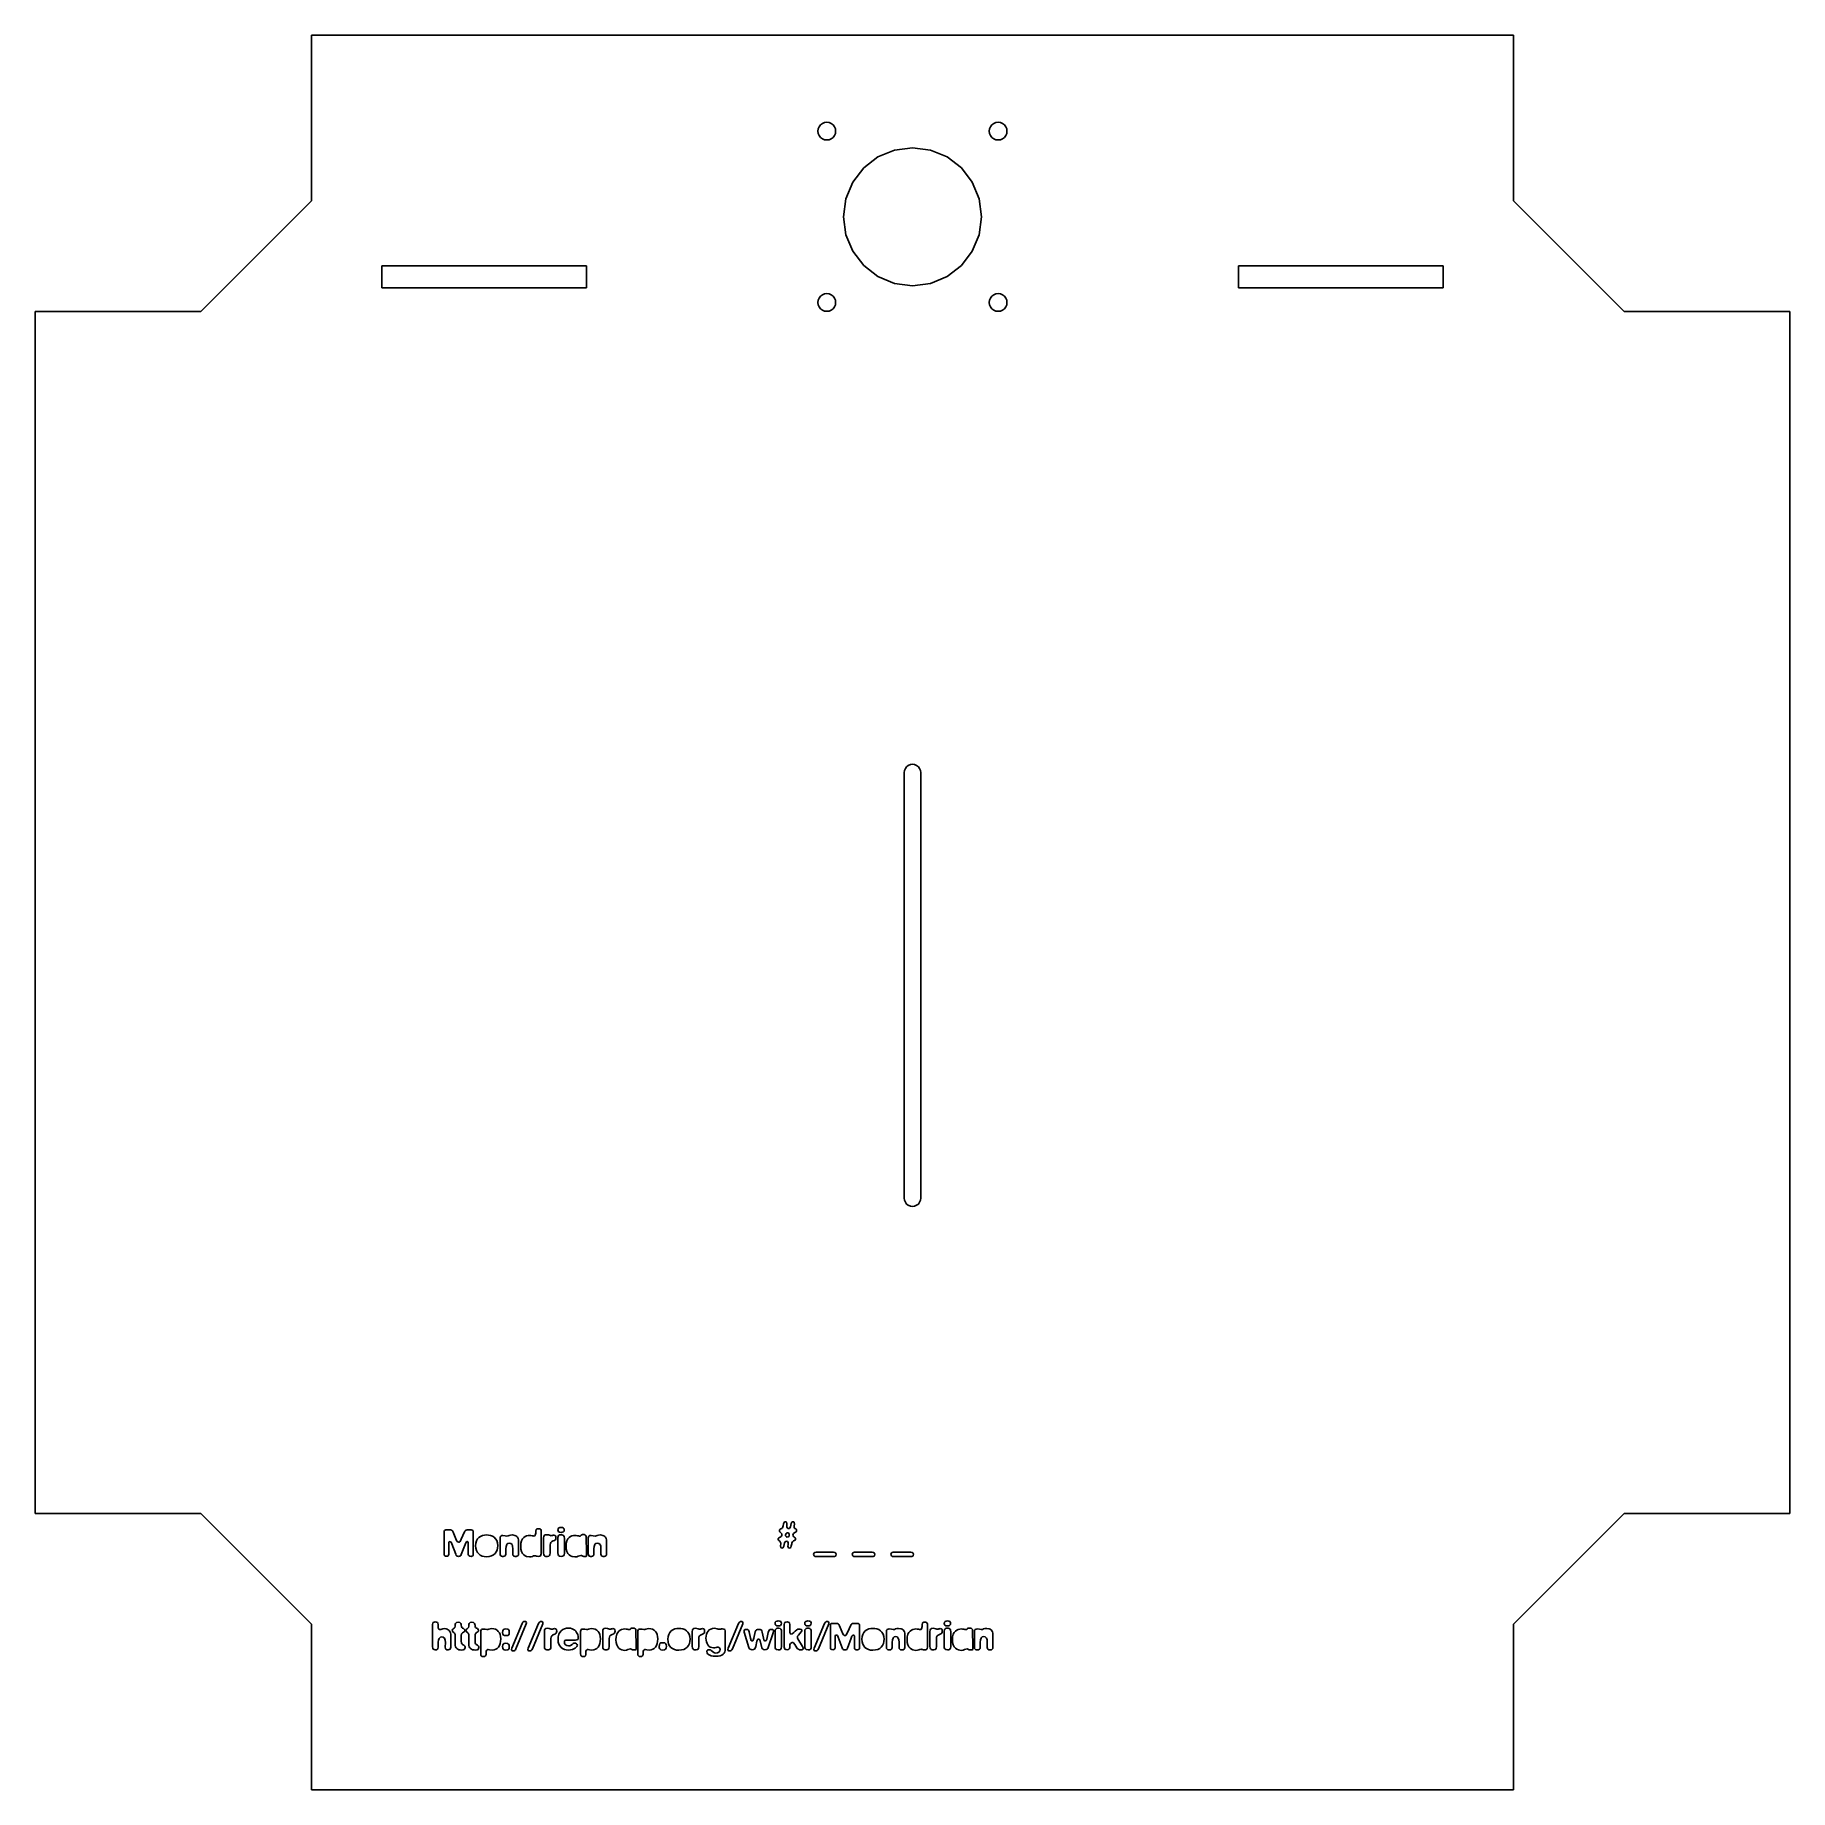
# Model space of a CAD drawing. Header units: metres. Extents: x 1323 to 1641, y 1334 to 1652.
import ezdxf

# ---------------------------------------------------------------- set-up
doc = ezdxf.new("R2010")
doc.units = ezdxf.units.M

msp = doc.modelspace()

# ---------------------------------------------------------------- linework, layer by layer
at = {"layer": 'COMPONENT0'}
for p, q in [((1397.08, 1381.02, 0), (1397.1, 1381.17, 0)), ((1397.1, 1381.17, 0), (1397.16, 1381.28, 0)), ((1397.16, 1381.28, 0), (1397.26, 1381.35, 0)), ((1397.26, 1381.35, 0), (1397.4, 1381.37, 0)), ((1397.4, 1381.37, 0), (1398.27, 1381.37, 0)), ((1398.27, 1381.37, 0), (1398.38, 1381.36, 0)), ((1398.38, 1381.36, 0), (1398.5, 1381.31, 0)), ((1398.5, 1381.31, 0), (1398.62, 1381.19, 0)), ((1398.62, 1381.19, 0), (1398.71, 1380.96, 0)), ((1400.75, 1381.04, 0), (1400.83, 1381.18, 0)), ((1400.83, 1381.18, 0), (1400.93, 1381.28, 0)), ((1400.93, 1381.28, 0), (1401.07, 1381.35, 0)), ((1401.07, 1381.35, 0), (1401.26, 1381.37, 0)), ((1401.26, 1381.37, 0), (1401.99, 1381.37, 0)), ((1401.99, 1381.37, 0), (1402.15, 1381.34, 0)), ((1402.15, 1381.34, 0), (1402.26, 1381.27, 0)), ((1402.26, 1381.27, 0), (1402.32, 1381.14, 0)), ((1402.32, 1381.14, 0), (1402.35, 1380.97, 0)), ((1413.65, 1380.8, 0), (1413.67, 1381.15, 0)), ((1413.67, 1381.15, 0), (1413.75, 1381.47, 0)), ((1413.75, 1381.47, 0), (1413.85, 1381.57, 0)), ((1413.85, 1381.57, 0), (1413.99, 1381.6, 0)), ((1413.99, 1381.6, 0), (1414.28, 1381.6, 0)), ((1414.28, 1381.6, 0), (1414.44, 1381.57, 0)), ((1414.44, 1381.57, 0), (1414.55, 1381.46, 0)), ((1414.55, 1381.46, 0), (1414.61, 1381.28, 0)), ((1414.61, 1381.28, 0), (1414.63, 1381.03, 0)), ((1417.66, 1381.37, 0), (1417.71, 1381.59, 0)), ((1417.69, 1381.19, 0), (1417.66, 1381.37, 0)), ((1417.79, 1381.05, 0), (1417.69, 1381.19, 0)), ((1417.71, 1381.59, 0), (1417.83, 1381.74, 0)), ((1417.83, 1381.74, 0), (1418.02, 1381.81, 0)), ((1418.02, 1381.81, 0), (1418.24, 1381.84, 0)), ((1418.24, 1381.84, 0), (1418.51, 1381.8, 0)), ((1418.51, 1381.8, 0), (1418.69, 1381.71, 0)), ((1418.78, 1381.16, 0), (1418.65, 1381.02, 0)), ((1418.69, 1381.71, 0), (1418.79, 1381.57, 0)), ((1418.82, 1381.4, 0), (1418.78, 1381.16, 0)), ((1418.79, 1381.57, 0), (1418.82, 1381.4, 0)), ((1397.08, 1377, 0), (1397.08, 1381.02, 0)), ((1397.95, 1379.09, 0), (1397.93, 1378.49, 0)), ((1397.93, 1378.49, 0), (1397.93, 1376.98, 0)), ((1398.01, 1379.23, 0), (1397.95, 1379.09, 0)), ((1398.15, 1379.28, 0), (1398.01, 1379.23, 0)), ((1398.25, 1379.25, 0), (1398.15, 1379.28, 0)), ((1398.34, 1379.18, 0), (1398.25, 1379.25, 0)), ((1398.48, 1378.87, 0), (1398.34, 1379.18, 0)), ((1399.19, 1376.97, 0), (1398.48, 1378.87, 0)), ((1398.71, 1380.96, 0), (1399.34, 1379.48, 0)), ((1399.34, 1379.48, 0), (1399.42, 1379.31, 0)), ((1399.42, 1379.31, 0), (1399.54, 1379.21, 0)), ((1399.54, 1379.21, 0), (1399.74, 1379.16, 0)), ((1399.74, 1379.16, 0), (1399.86, 1379.19, 0)), ((1399.86, 1379.19, 0), (1399.96, 1379.3, 0)), ((1399.96, 1379.3, 0), (1400.17, 1379.71, 0)), ((1400.17, 1379.71, 0), (1400.75, 1381.04, 0)), ((1400.86, 1378.74, 0), (1400.19, 1376.93, 0)), ((1400.98, 1379.07, 0), (1400.86, 1378.74, 0)), ((1401.11, 1379.22, 0), (1400.98, 1379.07, 0)), ((1401.2, 1379.26, 0), (1401.11, 1379.22, 0)), ((1401.25, 1379.26, 0), (1401.2, 1379.26, 0)), ((1401.37, 1379.21, 0), (1401.25, 1379.26, 0)), ((1401.41, 1379.06, 0), (1401.37, 1379.21, 0)), ((1401.42, 1378.44, 0), (1401.41, 1379.06, 0)), ((1401.43, 1376.94, 0), (1401.42, 1378.44, 0)), ((1402.35, 1380.97, 0), (1402.35, 1376.96, 0)), ((1402.76, 1378.51, 0), (1402.81, 1378.99, 0)), ((1402.8, 1378.05, 0), (1402.76, 1378.51, 0)), ((1402.92, 1377.66, 0), (1402.8, 1378.05, 0)), ((1402.81, 1378.99, 0), (1402.93, 1379.4, 0)), ((1402.93, 1379.4, 0), (1403.13, 1379.74, 0)), ((1403.13, 1379.74, 0), (1403.38, 1380.01, 0)), ((1403.38, 1380.01, 0), (1403.69, 1380.22, 0)), ((1403.69, 1380.22, 0), (1404.03, 1380.37, 0)), ((1404.03, 1380.37, 0), (1404.39, 1380.46, 0)), ((1404.39, 1380.46, 0), (1404.77, 1380.49, 0)), ((1404.77, 1380.49, 0), (1405.13, 1380.46, 0)), ((1405.13, 1380.46, 0), (1405.48, 1380.38, 0)), ((1405.48, 1380.38, 0), (1405.83, 1380.25, 0)), ((1405.83, 1380.25, 0), (1406.14, 1380.05, 0)), ((1406.14, 1380.05, 0), (1406.4, 1379.78, 0)), ((1406.4, 1379.78, 0), (1406.61, 1379.44, 0)), ((1406.61, 1379.44, 0), (1406.75, 1379.02, 0)), ((1406.76, 1378.11, 0), (1406.67, 1377.74, 0)), ((1406.75, 1379.02, 0), (1406.8, 1378.52, 0)), ((1406.8, 1378.52, 0), (1406.76, 1378.11, 0)), ((1407.22, 1379.95, 0), (1407.25, 1380.14, 0)), ((1407.22, 1377.05, 0), (1407.22, 1379.95, 0)), ((1407.25, 1380.14, 0), (1407.35, 1380.27, 0)), ((1407.35, 1380.27, 0), (1407.51, 1380.35, 0)), ((1407.51, 1380.35, 0), (1407.73, 1380.38, 0)), ((1407.73, 1380.38, 0), (1408.13, 1380.33, 0)), ((1408.13, 1380.33, 0), (1408.45, 1380.28, 0)), ((1408.29, 1378.39, 0), (1408.25, 1377.93, 0)), ((1408.41, 1378.72, 0), (1408.29, 1378.39, 0)), ((1408.5, 1378.84, 0), (1408.41, 1378.72, 0)), ((1408.45, 1380.28, 0), (1408.67, 1380.31, 0)), ((1408.61, 1378.92, 0), (1408.5, 1378.84, 0)), ((1408.89, 1378.99, 0), (1408.61, 1378.92, 0)), ((1408.67, 1380.31, 0), (1408.87, 1380.37, 0)), ((1408.87, 1380.37, 0), (1409.1, 1380.44, 0)), ((1409.17, 1378.92, 0), (1408.89, 1378.99, 0)), ((1409.1, 1380.44, 0), (1409.43, 1380.47, 0)), ((1409.37, 1378.73, 0), (1409.17, 1378.92, 0)), ((1409.48, 1378.42, 0), (1409.37, 1378.73, 0)), ((1409.43, 1380.47, 0), (1409.88, 1380.4, 0)), ((1409.52, 1377.97, 0), (1409.48, 1378.42, 0)), ((1409.51, 1377.01, 0), (1409.52, 1377.97, 0)), ((1409.88, 1380.4, 0), (1410.07, 1380.32, 0)), ((1410.07, 1380.32, 0), (1410.24, 1380.2, 0)), ((1410.24, 1380.2, 0), (1410.37, 1380.04, 0)), ((1410.37, 1380.04, 0), (1410.47, 1379.84, 0)), ((1410.47, 1379.84, 0), (1410.52, 1379.59, 0)), ((1410.52, 1379.59, 0), (1410.54, 1379.29, 0)), ((1410.54, 1379.29, 0), (1410.54, 1377.01, 0)), ((1410.94, 1378.44, 0), (1410.98, 1378.97, 0)), ((1410.98, 1377.9, 0), (1410.94, 1378.44, 0)), ((1410.98, 1378.97, 0), (1411.1, 1379.4, 0)), ((1411.1, 1379.4, 0), (1411.27, 1379.74, 0)), ((1411.27, 1379.74, 0), (1411.49, 1380, 0)), ((1411.49, 1380, 0), (1411.73, 1380.18, 0)), ((1411.73, 1380.18, 0), (1412, 1380.3, 0)), ((1412, 1380.3, 0), (1412.26, 1380.36, 0)), ((1412.26, 1380.36, 0), (1412.51, 1380.39, 0)), ((1412.51, 1380.39, 0), (1412.79, 1380.37, 0)), ((1412.79, 1380.37, 0), (1413, 1380.33, 0)), ((1413, 1380.33, 0), (1413.18, 1380.29, 0)), ((1413.18, 1380.29, 0), (1413.36, 1380.27, 0)), ((1413.36, 1380.27, 0), (1413.5, 1380.31, 0)), ((1413.5, 1380.31, 0), (1413.58, 1380.41, 0)), ((1413.58, 1380.41, 0), (1413.65, 1380.8, 0)), ((1414.63, 1381.03, 0), (1414.63, 1377.06, 0)), ((1415.09, 1379.93, 0), (1415.12, 1380.18, 0)), ((1415.09, 1377.19, 0), (1415.09, 1379.93, 0)), ((1415.12, 1380.18, 0), (1415.2, 1380.36, 0)), ((1415.2, 1380.36, 0), (1415.37, 1380.47, 0)), ((1415.37, 1380.47, 0), (1415.65, 1380.5, 0)), ((1415.65, 1380.5, 0), (1415.94, 1380.48, 0)), ((1415.94, 1380.48, 0), (1416.16, 1380.42, 0)), ((1416.16, 1380.42, 0), (1416.32, 1380.37, 0)), ((1416.3, 1378.91, 0), (1416.26, 1378.67, 0)), ((1416.26, 1378.67, 0), (1416.26, 1377.16, 0)), ((1416.4, 1379.11, 0), (1416.3, 1378.91, 0)), ((1416.32, 1380.37, 0), (1416.45, 1380.34, 0)), ((1416.58, 1379.28, 0), (1416.4, 1379.11, 0)), ((1416.45, 1380.34, 0), (1416.59, 1380.36, 0)), ((1416.83, 1379.39, 0), (1416.58, 1379.28, 0)), ((1416.59, 1380.36, 0), (1416.7, 1380.39, 0)), ((1416.7, 1380.39, 0), (1416.81, 1380.41, 0)), ((1416.81, 1380.41, 0), (1416.95, 1380.43, 0)), ((1417.08, 1379.49, 0), (1416.83, 1379.39, 0)), ((1416.95, 1380.43, 0), (1417.11, 1380.4, 0)), ((1417.22, 1379.61, 0), (1417.08, 1379.49, 0)), ((1417.11, 1380.4, 0), (1417.23, 1380.32, 0)), ((1417.29, 1379.77, 0), (1417.22, 1379.61, 0)), ((1417.23, 1380.32, 0), (1417.29, 1380.19, 0)), ((1417.29, 1380.19, 0), (1417.32, 1380, 0)), ((1417.32, 1380, 0), (1417.29, 1379.77, 0)), ((1417.66, 1379.98, 0), (1417.69, 1380.19, 0)), ((1417.66, 1377.23, 0), (1417.66, 1379.98, 0)), ((1417.69, 1380.19, 0), (1417.78, 1380.36, 0)), ((1417.78, 1380.36, 0), (1417.92, 1380.47, 0)), ((1417.96, 1380.96, 0), (1417.79, 1381.05, 0)), ((1417.92, 1380.47, 0), (1418.1, 1380.5, 0)), ((1418.24, 1380.93, 0), (1417.96, 1380.96, 0)), ((1418.1, 1380.5, 0), (1418.37, 1380.5, 0)), ((1418.46, 1380.95, 0), (1418.24, 1380.93, 0)), ((1418.37, 1380.5, 0), (1418.57, 1380.46, 0)), ((1418.65, 1381.02, 0), (1418.46, 1380.95, 0)), ((1418.57, 1380.46, 0), (1418.72, 1380.34, 0)), ((1418.72, 1380.34, 0), (1418.81, 1380.14, 0)), ((1418.81, 1380.14, 0), (1418.84, 1379.86, 0)), ((1418.84, 1379.86, 0), (1418.84, 1377.12, 0)), ((1419.15, 1378.44, 0), (1419.19, 1378.97, 0)), ((1419.19, 1377.9, 0), (1419.15, 1378.44, 0)), ((1419.19, 1378.97, 0), (1419.31, 1379.4, 0)), ((1419.31, 1379.4, 0), (1419.49, 1379.74, 0)), ((1419.49, 1379.74, 0), (1419.7, 1380, 0)), ((1419.7, 1380, 0), (1419.95, 1380.18, 0)), ((1419.95, 1380.18, 0), (1420.21, 1380.3, 0)), ((1420.21, 1380.3, 0), (1420.48, 1380.37, 0)), ((1420.48, 1380.37, 0), (1420.72, 1380.39, 0)), ((1420.72, 1380.39, 0), (1421, 1380.37, 0)), ((1421, 1380.37, 0), (1421.21, 1380.33, 0)), ((1421.21, 1380.33, 0), (1421.39, 1380.29, 0)), ((1421.39, 1380.29, 0), (1421.57, 1380.27, 0)), ((1421.57, 1380.27, 0), (1421.62, 1380.27, 0)), ((1421.62, 1380.27, 0), (1421.7, 1380.28, 0)), ((1421.7, 1380.28, 0), (1421.77, 1380.29, 0)), ((1421.77, 1380.29, 0), (1421.8, 1380.32, 0)), ((1421.8, 1380.32, 0), (1421.83, 1380.4, 0)), ((1421.83, 1380.4, 0), (1421.88, 1380.46, 0)), ((1421.88, 1380.46, 0), (1422.02, 1380.52, 0)), ((1422.02, 1380.52, 0), (1422.13, 1380.54, 0)), ((1422.13, 1380.54, 0), (1422.44, 1380.54, 0)), ((1422.44, 1380.54, 0), (1422.53, 1380.5, 0)), ((1422.53, 1380.5, 0), (1422.65, 1380.4, 0)), ((1422.65, 1380.4, 0), (1422.76, 1380.32, 0)), ((1422.76, 1380.32, 0), (1422.8, 1380.3, 0)), ((1422.8, 1380.3, 0), (1422.85, 1377.06, 0)), ((1423.15, 1379.95, 0), (1423.18, 1380.14, 0)), ((1423.15, 1377.05, 0), (1423.15, 1379.95, 0)), ((1423.18, 1380.14, 0), (1423.28, 1380.27, 0)), ((1423.28, 1380.27, 0), (1423.44, 1380.35, 0)), ((1423.44, 1380.35, 0), (1423.66, 1380.38, 0)), ((1423.66, 1380.38, 0), (1424.06, 1380.33, 0)), ((1424.06, 1380.33, 0), (1424.38, 1380.28, 0)), ((1424.22, 1378.39, 0), (1424.18, 1377.93, 0)), ((1424.34, 1378.72, 0), (1424.22, 1378.39, 0)), ((1424.43, 1378.84, 0), (1424.34, 1378.72, 0)), ((1424.38, 1380.28, 0), (1424.61, 1380.31, 0)), ((1424.54, 1378.92, 0), (1424.43, 1378.84, 0)), ((1424.82, 1378.99, 0), (1424.54, 1378.92, 0)), ((1424.61, 1380.31, 0), (1424.8, 1380.37, 0)), ((1424.8, 1380.37, 0), (1425.03, 1380.44, 0)), ((1425.1, 1378.92, 0), (1424.82, 1378.99, 0)), ((1425.03, 1380.44, 0), (1425.36, 1380.47, 0)), ((1425.3, 1378.73, 0), (1425.1, 1378.92, 0)), ((1425.41, 1378.42, 0), (1425.3, 1378.73, 0)), ((1425.36, 1380.47, 0), (1425.81, 1380.4, 0)), ((1425.45, 1377.97, 0), (1425.41, 1378.42, 0)), ((1425.45, 1377.01, 0), (1425.45, 1377.97, 0)), ((1425.81, 1380.4, 0), (1426, 1380.32, 0)), ((1426, 1380.32, 0), (1426.17, 1380.2, 0)), ((1426.17, 1380.2, 0), (1426.3, 1380.04, 0)), ((1426.3, 1380.04, 0), (1426.4, 1379.84, 0)), ((1426.4, 1379.84, 0), (1426.45, 1379.59, 0)), ((1426.45, 1379.59, 0), (1426.47, 1379.29, 0)), ((1426.47, 1379.29, 0), (1426.47, 1377.01, 0)), ((1397.1, 1376.81, 0), (1397.08, 1377, 0)), ((1397.18, 1376.7, 0), (1397.1, 1376.81, 0)), ((1397.31, 1376.64, 0), (1397.18, 1376.7, 0)), ((1397.54, 1376.62, 0), (1397.31, 1376.64, 0)), ((1397.68, 1376.64, 0), (1397.54, 1376.62, 0)), ((1397.81, 1376.71, 0), (1397.68, 1376.64, 0)), ((1397.9, 1376.83, 0), (1397.81, 1376.71, 0)), ((1397.93, 1376.98, 0), (1397.9, 1376.83, 0)), ((1399.28, 1376.77, 0), (1399.19, 1376.97, 0)), ((1399.4, 1376.66, 0), (1399.28, 1376.77, 0)), ((1399.54, 1376.61, 0), (1399.4, 1376.66, 0)), ((1399.69, 1376.6, 0), (1399.54, 1376.61, 0)), ((1399.88, 1376.62, 0), (1399.69, 1376.6, 0)), ((1400.02, 1376.68, 0), (1399.88, 1376.62, 0)), ((1400.13, 1376.78, 0), (1400.02, 1376.68, 0)), ((1400.19, 1376.93, 0), (1400.13, 1376.78, 0)), ((1401.47, 1376.79, 0), (1401.43, 1376.94, 0)), ((1401.59, 1376.68, 0), (1401.47, 1376.79, 0)), ((1401.76, 1376.62, 0), (1401.59, 1376.68, 0)), ((1401.95, 1376.6, 0), (1401.76, 1376.62, 0)), ((1402.12, 1376.63, 0), (1401.95, 1376.6, 0)), ((1402.25, 1376.69, 0), (1402.12, 1376.63, 0)), ((1402.32, 1376.8, 0), (1402.25, 1376.69, 0)), ((1402.35, 1376.96, 0), (1402.32, 1376.8, 0)), ((1403.1, 1377.32, 0), (1402.92, 1377.66, 0)), ((1403.34, 1377.04, 0), (1403.1, 1377.32, 0)), ((1403.63, 1376.82, 0), (1403.34, 1377.04, 0)), ((1403.96, 1376.66, 0), (1403.63, 1376.82, 0)), ((1404.34, 1376.56, 0), (1403.96, 1376.66, 0)), ((1404.74, 1376.53, 0), (1404.34, 1376.56, 0)), ((1405.23, 1376.57, 0), (1404.74, 1376.53, 0)), ((1405.65, 1376.69, 0), (1405.23, 1376.57, 0)), ((1406, 1376.87, 0), (1405.65, 1376.69, 0)), ((1406.29, 1377.11, 0), (1406, 1376.87, 0)), ((1406.51, 1377.4, 0), (1406.29, 1377.11, 0)), ((1406.67, 1377.74, 0), (1406.51, 1377.4, 0)), ((1407.24, 1376.85, 0), (1407.22, 1377.05, 0)), ((1407.33, 1376.71, 0), (1407.24, 1376.85, 0)), ((1407.46, 1376.62, 0), (1407.33, 1376.71, 0)), ((1407.63, 1376.6, 0), (1407.46, 1376.62, 0)), ((1407.79, 1376.6, 0), (1407.63, 1376.6, 0)), ((1407.97, 1376.62, 0), (1407.79, 1376.6, 0)), ((1408.11, 1376.7, 0), (1407.97, 1376.62, 0)), ((1408.21, 1376.82, 0), (1408.11, 1376.7, 0)), ((1408.24, 1377.01, 0), (1408.21, 1376.82, 0)), ((1408.25, 1377.93, 0), (1408.24, 1377.01, 0)), ((1409.54, 1376.82, 0), (1409.51, 1377.01, 0)), ((1409.63, 1376.7, 0), (1409.54, 1376.82, 0)), ((1409.76, 1376.62, 0), (1409.63, 1376.7, 0)), ((1409.93, 1376.6, 0), (1409.76, 1376.62, 0)), ((1410.09, 1376.6, 0), (1409.93, 1376.6, 0)), ((1410.26, 1376.62, 0), (1410.09, 1376.6, 0)), ((1410.41, 1376.7, 0), (1410.26, 1376.62, 0)), ((1410.51, 1376.82, 0), (1410.41, 1376.7, 0)), ((1410.54, 1377.01, 0), (1410.51, 1376.82, 0)), ((1411.1, 1377.47, 0), (1410.98, 1377.9, 0)), ((1411.28, 1377.13, 0), (1411.1, 1377.47, 0)), ((1411.5, 1376.88, 0), (1411.28, 1377.13, 0)), ((1411.75, 1376.7, 0), (1411.5, 1376.88, 0)), ((1412.01, 1376.58, 0), (1411.75, 1376.7, 0)), ((1412.52, 1376.5, 0), (1412.01, 1376.58, 0)), ((1412.85, 1376.53, 0), (1412.52, 1376.5, 0)), ((1413.07, 1376.6, 0), (1412.85, 1376.53, 0)), ((1413.25, 1376.67, 0), (1413.07, 1376.6, 0)), ((1413.48, 1376.71, 0), (1413.25, 1376.67, 0)), ((1413.63, 1376.69, 0), (1413.48, 1376.71, 0)), ((1413.77, 1376.65, 0), (1413.63, 1376.69, 0)), ((1413.92, 1376.61, 0), (1413.77, 1376.65, 0)), ((1414.15, 1376.59, 0), (1413.92, 1376.61, 0)), ((1414.37, 1376.62, 0), (1414.15, 1376.59, 0)), ((1414.52, 1376.71, 0), (1414.37, 1376.62, 0)), ((1414.6, 1376.85, 0), (1414.52, 1376.71, 0)), ((1414.63, 1377.06, 0), (1414.6, 1376.85, 0)), ((1415.11, 1376.93, 0), (1415.09, 1377.19, 0)), ((1415.19, 1376.75, 0), (1415.11, 1376.93, 0)), ((1415.33, 1376.64, 0), (1415.19, 1376.75, 0)), ((1415.51, 1376.6, 0), (1415.33, 1376.64, 0)), ((1415.81, 1376.6, 0), (1415.51, 1376.6, 0)), ((1416.01, 1376.64, 0), (1415.81, 1376.6, 0)), ((1416.15, 1376.74, 0), (1416.01, 1376.64, 0)), ((1416.23, 1376.92, 0), (1416.15, 1376.74, 0)), ((1416.26, 1377.16, 0), (1416.23, 1376.92, 0)), ((1417.69, 1376.95, 0), (1417.66, 1377.23, 0)), ((1417.77, 1376.75, 0), (1417.69, 1376.95, 0)), ((1417.94, 1376.63, 0), (1417.77, 1376.75, 0)), ((1418.25, 1376.59, 0), (1417.94, 1376.63, 0)), ((1418.51, 1376.62, 0), (1418.25, 1376.59, 0)), ((1418.69, 1376.72, 0), (1418.51, 1376.62, 0)), ((1418.8, 1376.89, 0), (1418.69, 1376.72, 0)), ((1418.84, 1377.12, 0), (1418.8, 1376.89, 0)), ((1419.31, 1377.47, 0), (1419.19, 1377.9, 0)), ((1419.49, 1377.13, 0), (1419.31, 1377.47, 0)), ((1419.71, 1376.88, 0), (1419.49, 1377.13, 0)), ((1419.96, 1376.69, 0), (1419.71, 1376.88, 0)), ((1420.22, 1376.58, 0), (1419.96, 1376.69, 0)), ((1420.73, 1376.5, 0), (1420.22, 1376.58, 0)), ((1421.08, 1376.54, 0), (1420.73, 1376.5, 0)), ((1421.35, 1376.63, 0), (1421.08, 1376.54, 0)), ((1421.58, 1376.72, 0), (1421.35, 1376.63, 0)), ((1421.83, 1376.76, 0), (1421.58, 1376.72, 0)), ((1421.96, 1376.73, 0), (1421.83, 1376.76, 0)), ((1422.05, 1376.67, 0), (1421.96, 1376.73, 0)), ((1422.16, 1376.61, 0), (1422.05, 1376.67, 0)), ((1422.36, 1376.59, 0), (1422.16, 1376.61, 0)), ((1422.7, 1376.59, 0), (1422.36, 1376.59, 0)), ((1422.83, 1376.64, 0), (1422.7, 1376.59, 0)), ((1422.86, 1376.78, 0), (1422.83, 1376.64, 0)), ((1422.85, 1377.06, 0), (1422.86, 1376.78, 0)), ((1423.18, 1376.85, 0), (1423.15, 1377.05, 0)), ((1423.26, 1376.71, 0), (1423.18, 1376.85, 0)), ((1423.39, 1376.62, 0), (1423.26, 1376.71, 0)), ((1423.56, 1376.6, 0), (1423.39, 1376.62, 0)), ((1423.72, 1376.6, 0), (1423.56, 1376.6, 0)), ((1423.9, 1376.62, 0), (1423.72, 1376.6, 0)), ((1424.04, 1376.7, 0), (1423.9, 1376.62, 0)), ((1424.14, 1376.82, 0), (1424.04, 1376.7, 0)), ((1424.17, 1377.01, 0), (1424.14, 1376.82, 0)), ((1424.18, 1377.93, 0), (1424.17, 1377.01, 0)), ((1425.47, 1376.82, 0), (1425.45, 1377.01, 0)), ((1425.56, 1376.7, 0), (1425.47, 1376.82, 0)), ((1425.69, 1376.62, 0), (1425.56, 1376.7, 0)), ((1425.86, 1376.6, 0), (1425.69, 1376.62, 0)), ((1426.02, 1376.6, 0), (1425.86, 1376.6, 0)), ((1426.19, 1376.62, 0), (1426.02, 1376.6, 0)), ((1426.34, 1376.7, 0), (1426.19, 1376.62, 0)), ((1426.44, 1376.82, 0), (1426.34, 1376.7, 0)), ((1426.47, 1377.01, 0), (1426.44, 1376.82, 0))]:
    msp.add_line(p, q, dxfattribs=at)
at = {"layer": 'COMPONENT1'}
for p, q in [((1394.99, 1364.28, 0), (1395.02, 1364.48, 0)), ((1394.99, 1360.25, 0), (1394.99, 1364.28, 0)), ((1395.02, 1364.48, 0), (1395.1, 1364.63, 0)), ((1395.1, 1364.63, 0), (1395.25, 1364.72, 0)), ((1395.25, 1364.72, 0), (1395.46, 1364.75, 0)), ((1395.46, 1364.75, 0), (1395.7, 1364.72, 0)), ((1395.7, 1364.72, 0), (1395.86, 1364.63, 0)), ((1395.86, 1364.63, 0), (1395.95, 1364.49, 0)), ((1395.95, 1364.49, 0), (1395.98, 1364.28, 0)), ((1395.98, 1364.28, 0), (1395.98, 1363.94, 0)), ((1395.98, 1363.94, 0), (1396.01, 1363.64, 0)), ((1396.01, 1363.64, 0), (1396.11, 1363.43, 0)), ((1396.11, 1363.43, 0), (1396.2, 1363.37, 0)), ((1396.2, 1363.37, 0), (1396.34, 1363.35, 0)), ((1396.34, 1363.35, 0), (1396.5, 1363.38, 0)), ((1396.5, 1363.38, 0), (1396.67, 1363.44, 0)), ((1396.67, 1363.44, 0), (1396.87, 1363.49, 0)), ((1396.87, 1363.49, 0), (1397.16, 1363.52, 0)), ((1397.16, 1363.52, 0), (1397.42, 1363.5, 0)), ((1397.42, 1363.5, 0), (1397.65, 1363.43, 0)), ((1397.65, 1363.43, 0), (1397.84, 1363.33, 0)), ((1397.84, 1363.33, 0), (1398, 1363.19, 0)), ((1398, 1363.19, 0), (1398.13, 1363, 0)), ((1398.13, 1363, 0), (1398.22, 1362.77, 0)), ((1398.22, 1362.77, 0), (1398.27, 1362.51, 0)), ((1398.27, 1362.51, 0), (1398.29, 1362.2, 0)), ((1398.29, 1362.2, 0), (1398.29, 1360.16, 0)), ((1398.55, 1363.2, 0), (1398.6, 1363.37, 0)), ((1398.59, 1363.04, 0), (1398.55, 1363.2, 0)), ((1398.69, 1362.91, 0), (1398.59, 1363.04, 0)), ((1398.6, 1363.37, 0), (1398.74, 1363.51, 0)), ((1398.82, 1362.8, 0), (1398.69, 1362.91, 0)), ((1398.74, 1363.51, 0), (1398.89, 1363.63, 0)), ((1398.93, 1362.7, 0), (1398.82, 1362.8, 0)), ((1398.89, 1363.63, 0), (1398.99, 1363.74, 0)), ((1399.05, 1362.43, 0), (1398.93, 1362.7, 0)), ((1398.99, 1363.74, 0), (1399.05, 1363.94, 0)), ((1399.05, 1363.94, 0), (1399.06, 1364.14, 0)), ((1399.07, 1362.04, 0), (1399.05, 1362.43, 0)), ((1399.06, 1364.14, 0), (1399.07, 1364.29, 0)), ((1399.07, 1364.29, 0), (1399.15, 1364.47, 0)), ((1399.15, 1364.47, 0), (1399.32, 1364.61, 0)), ((1399.32, 1364.61, 0), (1399.63, 1364.67, 0)), ((1399.63, 1364.67, 0), (1399.93, 1364.61, 0)), ((1399.93, 1364.61, 0), (1400.1, 1364.47, 0)), ((1400.1, 1364.47, 0), (1400.17, 1364.29, 0)), ((1400.17, 1364.29, 0), (1400.19, 1364.12, 0)), ((1400.19, 1364.12, 0), (1400.21, 1363.91, 0)), ((1400.2, 1362.48, 0), (1400.19, 1362.37, 0)), ((1400.19, 1362.37, 0), (1400.19, 1362.25, 0)), ((1400.19, 1362.25, 0), (1400.19, 1362.09, 0)), ((1400.19, 1362.09, 0), (1400.19, 1361.24, 0)), ((1400.24, 1362.59, 0), (1400.2, 1362.48, 0)), ((1400.21, 1363.91, 0), (1400.29, 1363.71, 0)), ((1400.39, 1362.75, 0), (1400.24, 1362.59, 0)), ((1400.29, 1363.71, 0), (1400.42, 1363.61, 0)), ((1400.59, 1362.86, 0), (1400.39, 1362.75, 0)), ((1400.42, 1363.61, 0), (1400.6, 1363.52, 0)), ((1400.76, 1362.98, 0), (1400.59, 1362.86, 0)), ((1400.6, 1363.52, 0), (1400.76, 1363.39, 0)), ((1400.76, 1363.39, 0), (1400.81, 1363.3, 0)), ((1400.81, 1363.07, 0), (1400.76, 1362.98, 0)), ((1400.81, 1363.3, 0), (1400.83, 1363.19, 0)), ((1400.83, 1363.19, 0), (1400.81, 1363.07, 0)), ((1401.03, 1363.2, 0), (1401.09, 1363.37, 0)), ((1401.07, 1363.04, 0), (1401.03, 1363.2, 0)), ((1401.18, 1362.91, 0), (1401.07, 1363.04, 0)), ((1401.09, 1363.37, 0), (1401.22, 1363.51, 0)), ((1401.3, 1362.8, 0), (1401.18, 1362.91, 0)), ((1401.22, 1363.51, 0), (1401.37, 1363.63, 0)), ((1401.41, 1362.7, 0), (1401.3, 1362.8, 0)), ((1401.37, 1363.63, 0), (1401.47, 1363.74, 0)), ((1401.53, 1362.43, 0), (1401.41, 1362.7, 0)), ((1401.47, 1363.74, 0), (1401.54, 1363.94, 0)), ((1401.56, 1362.04, 0), (1401.53, 1362.43, 0)), ((1401.54, 1364.14, 0), (1401.56, 1364.29, 0)), ((1401.54, 1363.94, 0), (1401.54, 1364.14, 0)), ((1401.56, 1364.29, 0), (1401.63, 1364.47, 0)), ((1401.63, 1364.47, 0), (1401.8, 1364.61, 0)), ((1401.8, 1364.61, 0), (1402.11, 1364.67, 0)), ((1402.11, 1364.67, 0), (1402.42, 1364.61, 0)), ((1402.42, 1364.61, 0), (1402.59, 1364.47, 0)), ((1402.59, 1364.47, 0), (1402.66, 1364.29, 0)), ((1402.66, 1364.29, 0), (1402.67, 1364.12, 0)), ((1402.67, 1364.12, 0), (1402.69, 1363.91, 0)), ((1402.69, 1362.48, 0), (1402.67, 1362.37, 0)), ((1402.67, 1362.37, 0), (1402.67, 1362.25, 0)), ((1402.67, 1362.25, 0), (1402.67, 1362.09, 0)), ((1402.67, 1362.09, 0), (1402.67, 1361.24, 0)), ((1402.69, 1363.91, 0), (1402.77, 1363.71, 0)), ((1402.73, 1362.59, 0), (1402.69, 1362.48, 0)), ((1402.88, 1362.75, 0), (1402.73, 1362.59, 0)), ((1402.77, 1363.71, 0), (1402.91, 1363.61, 0)), ((1403.07, 1362.86, 0), (1402.88, 1362.75, 0)), ((1402.91, 1363.61, 0), (1403.09, 1363.52, 0)), ((1403.24, 1362.98, 0), (1403.07, 1362.86, 0)), ((1403.09, 1363.52, 0), (1403.25, 1363.39, 0)), ((1403.3, 1363.07, 0), (1403.24, 1362.98, 0)), ((1403.25, 1363.39, 0), (1403.3, 1363.3, 0)), ((1403.3, 1363.3, 0), (1403.32, 1363.19, 0)), ((1403.32, 1363.19, 0), (1403.3, 1363.07, 0)), ((1403.71, 1363.02, 0), (1403.74, 1363.21, 0)), ((1403.71, 1358.95, 0), (1403.71, 1363.02, 0)), ((1403.74, 1363.21, 0), (1403.83, 1363.34, 0)), ((1403.83, 1363.34, 0), (1403.97, 1363.42, 0)), ((1403.97, 1363.42, 0), (1404.17, 1363.45, 0)), ((1404.17, 1363.45, 0), (1404.5, 1363.41, 0)), ((1404.5, 1363.41, 0), (1404.8, 1363.36, 0)), ((1404.8, 1363.36, 0), (1404.99, 1363.39, 0)), ((1404.99, 1363.39, 0), (1405.17, 1363.45, 0)), ((1405.17, 1363.45, 0), (1405.39, 1363.51, 0)), ((1405.39, 1363.51, 0), (1405.72, 1363.54, 0)), ((1405.72, 1363.54, 0), (1406.06, 1363.5, 0)), ((1406.06, 1363.5, 0), (1406.37, 1363.41, 0)), ((1406.37, 1363.41, 0), (1406.65, 1363.25, 0)), ((1406.65, 1363.25, 0), (1406.88, 1363.03, 0)), ((1406.88, 1363.03, 0), (1407.07, 1362.76, 0)), ((1407.07, 1362.76, 0), (1407.2, 1362.43, 0)), ((1407.2, 1362.43, 0), (1407.29, 1362.07, 0)), ((1407.65, 1362.85, 0), (1407.68, 1363.12, 0)), ((1407.69, 1362.54, 0), (1407.65, 1362.85, 0)), ((1407.68, 1363.12, 0), (1407.78, 1363.31, 0)), ((1407.8, 1362.36, 0), (1407.69, 1362.54, 0)), ((1407.78, 1363.31, 0), (1407.96, 1363.43, 0)), ((1407.99, 1362.28, 0), (1407.8, 1362.36, 0)), ((1407.96, 1363.43, 0), (1408.27, 1363.47, 0)), ((1408.27, 1362.25, 0), (1407.99, 1362.28, 0)), ((1408.27, 1363.47, 0), (1408.58, 1363.43, 0)), ((1408.58, 1362.29, 0), (1408.27, 1362.25, 0)), ((1408.58, 1363.43, 0), (1408.76, 1363.31, 0)), ((1408.76, 1362.4, 0), (1408.58, 1362.29, 0)), ((1408.76, 1363.31, 0), (1408.84, 1363.12, 0)), ((1408.84, 1362.59, 0), (1408.76, 1362.4, 0)), ((1408.84, 1363.12, 0), (1408.87, 1362.85, 0)), ((1408.87, 1362.85, 0), (1408.84, 1362.59, 0)), ((1409.33, 1359.96, 0), (1411.18, 1364.42, 0)), ((1411.94, 1364.36, 0), (1410.08, 1359.86, 0)), ((1411.18, 1364.42, 0), (1411.35, 1364.72, 0)), ((1411.35, 1364.72, 0), (1411.49, 1364.81, 0)), ((1411.49, 1364.81, 0), (1411.66, 1364.84, 0)), ((1411.66, 1364.84, 0), (1411.8, 1364.82, 0)), ((1411.8, 1364.82, 0), (1411.92, 1364.73, 0)), ((1411.92, 1364.73, 0), (1411.98, 1364.58, 0)), ((1411.98, 1364.58, 0), (1411.94, 1364.36, 0)), ((1412.3, 1359.96, 0), (1414.14, 1364.42, 0)), ((1414.91, 1364.36, 0), (1413.05, 1359.86, 0)), ((1414.14, 1364.42, 0), (1414.32, 1364.72, 0)), ((1414.32, 1364.72, 0), (1414.45, 1364.81, 0)), ((1414.45, 1364.81, 0), (1414.63, 1364.84, 0)), ((1414.63, 1364.84, 0), (1414.77, 1364.82, 0)), ((1414.77, 1364.82, 0), (1414.89, 1364.73, 0)), ((1414.89, 1364.73, 0), (1414.95, 1364.58, 0)), ((1414.95, 1364.58, 0), (1414.91, 1364.36, 0)), ((1415.22, 1363.02, 0), (1415.25, 1363.26, 0)), ((1415.22, 1360.28, 0), (1415.22, 1363.02, 0)), ((1415.25, 1363.26, 0), (1415.33, 1363.44, 0)), ((1415.33, 1363.44, 0), (1415.5, 1363.55, 0)), ((1415.5, 1363.55, 0), (1415.78, 1363.59, 0)), ((1415.78, 1363.59, 0), (1416.07, 1363.56, 0)), ((1416.07, 1363.56, 0), (1416.29, 1363.51, 0)), ((1416.29, 1363.51, 0), (1416.45, 1363.45, 0)), ((1416.54, 1362.2, 0), (1416.43, 1362, 0)), ((1416.45, 1363.45, 0), (1416.58, 1363.43, 0)), ((1416.71, 1362.36, 0), (1416.54, 1362.2, 0)), ((1416.58, 1363.43, 0), (1416.72, 1363.44, 0)), ((1416.96, 1362.48, 0), (1416.71, 1362.36, 0)), ((1416.72, 1363.44, 0), (1416.83, 1363.47, 0)), ((1416.83, 1363.47, 0), (1416.94, 1363.5, 0)), ((1416.94, 1363.5, 0), (1417.08, 1363.52, 0)), ((1417.21, 1362.57, 0), (1416.96, 1362.48, 0)), ((1417.08, 1363.52, 0), (1417.24, 1363.49, 0)), ((1417.35, 1362.7, 0), (1417.21, 1362.57, 0)), ((1417.24, 1363.49, 0), (1417.36, 1363.41, 0)), ((1417.42, 1362.86, 0), (1417.35, 1362.7, 0)), ((1417.36, 1363.41, 0), (1417.43, 1363.28, 0)), ((1417.45, 1363.09, 0), (1417.42, 1362.86, 0)), ((1417.43, 1363.28, 0), (1417.45, 1363.09, 0)), ((1417.74, 1362.06, 0), (1417.86, 1362.49, 0)), ((1417.86, 1362.49, 0), (1418.04, 1362.85, 0)), ((1418.04, 1362.85, 0), (1418.27, 1363.13, 0)), ((1418.27, 1363.13, 0), (1418.55, 1363.35, 0)), ((1418.55, 1363.35, 0), (1418.87, 1363.49, 0)), ((1418.87, 1363.49, 0), (1419.21, 1363.58, 0)), ((1419.21, 1363.58, 0), (1419.56, 1363.61, 0)), ((1419.56, 1363.61, 0), (1419.93, 1363.58, 0)), ((1419.93, 1363.58, 0), (1420.25, 1363.5, 0)), ((1420.25, 1363.5, 0), (1420.51, 1363.38, 0)), ((1420.51, 1363.38, 0), (1420.74, 1363.22, 0)), ((1420.74, 1363.22, 0), (1420.92, 1363.05, 0)), ((1420.92, 1363.05, 0), (1421.06, 1362.85, 0)), ((1421.06, 1362.85, 0), (1421.25, 1362.45, 0)), ((1421.25, 1362.45, 0), (1421.34, 1362.11, 0)), ((1421.34, 1362.11, 0), (1421.36, 1361.88, 0)), ((1421.76, 1363.02, 0), (1421.79, 1363.21, 0)), ((1421.76, 1358.95, 0), (1421.76, 1363.02, 0)), ((1421.79, 1363.21, 0), (1421.87, 1363.34, 0)), ((1421.87, 1363.34, 0), (1422.02, 1363.42, 0)), ((1422.02, 1363.42, 0), (1422.21, 1363.45, 0)), ((1422.21, 1363.45, 0), (1422.55, 1363.41, 0)), ((1422.55, 1363.41, 0), (1422.84, 1363.36, 0)), ((1422.84, 1363.36, 0), (1423.04, 1363.39, 0)), ((1423.04, 1363.39, 0), (1423.22, 1363.45, 0)), ((1423.22, 1363.45, 0), (1423.44, 1363.51, 0)), ((1423.44, 1363.51, 0), (1423.77, 1363.54, 0)), ((1423.77, 1363.54, 0), (1424.11, 1363.5, 0)), ((1424.11, 1363.5, 0), (1424.42, 1363.41, 0)), ((1424.42, 1363.41, 0), (1424.7, 1363.25, 0)), ((1424.7, 1363.25, 0), (1424.93, 1363.03, 0)), ((1424.93, 1363.03, 0), (1425.12, 1362.76, 0)), ((1425.12, 1362.76, 0), (1425.25, 1362.43, 0)), ((1425.25, 1362.43, 0), (1425.34, 1362.07, 0)), ((1425.77, 1363.02, 0), (1425.79, 1363.26, 0)), ((1425.77, 1360.28, 0), (1425.77, 1363.02, 0)), ((1425.79, 1363.26, 0), (1425.88, 1363.44, 0)), ((1425.88, 1363.44, 0), (1426.05, 1363.55, 0)), ((1426.05, 1363.55, 0), (1426.32, 1363.59, 0)), ((1426.32, 1363.59, 0), (1426.62, 1363.56, 0)), ((1426.62, 1363.56, 0), (1426.83, 1363.51, 0)), ((1426.83, 1363.51, 0), (1427, 1363.45, 0)), ((1427.08, 1362.2, 0), (1426.98, 1362, 0)), ((1427, 1363.45, 0), (1427.13, 1363.43, 0)), ((1427.26, 1362.36, 0), (1427.08, 1362.2, 0)), ((1427.13, 1363.43, 0), (1427.27, 1363.44, 0)), ((1427.51, 1362.48, 0), (1427.26, 1362.36, 0)), ((1427.27, 1363.44, 0), (1427.38, 1363.47, 0)), ((1427.38, 1363.47, 0), (1427.49, 1363.5, 0)), ((1427.49, 1363.5, 0), (1427.63, 1363.52, 0)), ((1427.76, 1362.57, 0), (1427.51, 1362.48, 0)), ((1427.63, 1363.52, 0), (1427.79, 1363.49, 0)), ((1427.9, 1362.7, 0), (1427.76, 1362.57, 0)), ((1427.79, 1363.49, 0), (1427.9, 1363.41, 0)), ((1427.9, 1363.41, 0), (1427.97, 1363.28, 0)), ((1427.97, 1362.86, 0), (1427.9, 1362.7, 0)), ((1427.97, 1363.28, 0), (1428, 1363.09, 0)), ((1428, 1363.09, 0), (1427.97, 1362.86, 0)), ((1428.18, 1362.06, 0), (1428.3, 1362.49, 0)), ((1428.3, 1362.49, 0), (1428.48, 1362.82, 0)), ((1428.48, 1362.82, 0), (1428.69, 1363.08, 0)), ((1428.69, 1363.08, 0), (1428.94, 1363.27, 0)), ((1428.94, 1363.27, 0), (1429.2, 1363.39, 0)), ((1429.2, 1363.39, 0), (1429.47, 1363.45, 0)), ((1429.47, 1363.45, 0), (1429.71, 1363.47, 0)), ((1429.71, 1363.47, 0), (1429.99, 1363.45, 0)), ((1429.99, 1363.45, 0), (1430.2, 1363.41, 0)), ((1430.2, 1363.41, 0), (1430.38, 1363.37, 0)), ((1430.38, 1363.37, 0), (1430.56, 1363.36, 0)), ((1430.56, 1363.36, 0), (1430.61, 1363.36, 0)), ((1430.61, 1363.36, 0), (1430.69, 1363.36, 0)), ((1430.69, 1363.36, 0), (1430.76, 1363.38, 0)), ((1430.76, 1363.38, 0), (1430.8, 1363.41, 0)), ((1430.8, 1363.41, 0), (1430.82, 1363.49, 0)), ((1430.82, 1363.49, 0), (1430.87, 1363.55, 0)), ((1430.87, 1363.55, 0), (1431.01, 1363.61, 0)), ((1431.01, 1363.61, 0), (1431.13, 1363.63, 0)), ((1431.13, 1363.63, 0), (1431.44, 1363.63, 0)), ((1431.44, 1363.63, 0), (1431.52, 1363.58, 0)), ((1431.52, 1363.58, 0), (1431.64, 1363.49, 0)), ((1431.64, 1363.49, 0), (1431.75, 1363.4, 0)), ((1431.75, 1363.4, 0), (1431.79, 1363.38, 0)), ((1431.79, 1363.38, 0), (1431.84, 1360.14, 0)), ((1432.13, 1363.02, 0), (1432.15, 1363.21, 0)), ((1432.13, 1358.95, 0), (1432.13, 1363.02, 0)), ((1432.15, 1363.21, 0), (1432.24, 1363.34, 0)), ((1432.24, 1363.34, 0), (1432.38, 1363.42, 0)), ((1432.38, 1363.42, 0), (1432.58, 1363.45, 0)), ((1432.58, 1363.45, 0), (1432.92, 1363.41, 0)), ((1432.92, 1363.41, 0), (1433.21, 1363.36, 0)), ((1433.21, 1363.36, 0), (1433.4, 1363.39, 0)), ((1433.4, 1363.39, 0), (1433.58, 1363.45, 0)), ((1433.58, 1363.45, 0), (1433.81, 1363.51, 0)), ((1433.81, 1363.51, 0), (1434.13, 1363.54, 0)), ((1434.13, 1363.54, 0), (1434.48, 1363.5, 0)), ((1434.48, 1363.5, 0), (1434.79, 1363.41, 0)), ((1434.79, 1363.41, 0), (1435.06, 1363.25, 0)), ((1435.06, 1363.25, 0), (1435.3, 1363.03, 0)), ((1435.3, 1363.03, 0), (1435.48, 1362.76, 0)), ((1435.48, 1362.76, 0), (1435.62, 1362.43, 0)), ((1435.62, 1362.43, 0), (1435.7, 1362.07, 0)), ((1437.59, 1362.07, 0), (1437.72, 1362.48, 0)), ((1437.72, 1362.48, 0), (1437.91, 1362.82, 0)), ((1437.91, 1362.82, 0), (1438.17, 1363.1, 0)), ((1438.17, 1363.1, 0), (1438.47, 1363.31, 0)), ((1438.47, 1363.31, 0), (1438.81, 1363.46, 0)), ((1438.81, 1363.46, 0), (1439.18, 1363.54, 0)), ((1439.18, 1363.54, 0), (1439.56, 1363.57, 0)), ((1439.56, 1363.57, 0), (1439.91, 1363.55, 0)), ((1439.91, 1363.55, 0), (1440.27, 1363.47, 0)), ((1440.27, 1363.47, 0), (1440.61, 1363.34, 0)), ((1440.61, 1363.34, 0), (1440.92, 1363.14, 0)), ((1440.92, 1363.14, 0), (1441.19, 1362.87, 0)), ((1441.19, 1362.87, 0), (1441.4, 1362.53, 0)), ((1441.4, 1362.53, 0), (1441.53, 1362.11, 0)), ((1441.53, 1362.11, 0), (1441.58, 1361.61, 0)), ((1441.98, 1363.02, 0), (1442.01, 1363.26, 0)), ((1441.98, 1360.28, 0), (1441.98, 1363.02, 0)), ((1442.01, 1363.26, 0), (1442.1, 1363.44, 0)), ((1442.1, 1363.44, 0), (1442.26, 1363.55, 0)), ((1442.26, 1363.55, 0), (1442.54, 1363.59, 0)), ((1442.54, 1363.59, 0), (1442.83, 1363.56, 0)), ((1442.83, 1363.56, 0), (1443.05, 1363.51, 0)), ((1443.05, 1363.51, 0), (1443.21, 1363.45, 0)), ((1443.3, 1362.2, 0), (1443.19, 1362, 0)), ((1443.21, 1363.45, 0), (1443.35, 1363.43, 0)), ((1443.48, 1362.36, 0), (1443.3, 1362.2, 0)), ((1443.35, 1363.43, 0), (1443.49, 1363.44, 0)), ((1443.73, 1362.48, 0), (1443.48, 1362.36, 0)), ((1443.49, 1363.44, 0), (1443.6, 1363.47, 0)), ((1443.6, 1363.47, 0), (1443.71, 1363.5, 0)), ((1443.71, 1363.5, 0), (1443.85, 1363.52, 0)), ((1443.97, 1362.57, 0), (1443.73, 1362.48, 0)), ((1443.85, 1363.52, 0), (1444.01, 1363.49, 0)), ((1444.12, 1362.7, 0), (1443.97, 1362.57, 0)), ((1444.01, 1363.49, 0), (1444.12, 1363.41, 0)), ((1444.12, 1363.41, 0), (1444.19, 1363.28, 0)), ((1444.19, 1362.86, 0), (1444.12, 1362.7, 0)), ((1444.19, 1363.28, 0), (1444.21, 1363.09, 0)), ((1444.21, 1363.09, 0), (1444.19, 1362.86, 0)), ((1444.46, 1361.79, 0), (1444.49, 1362.17, 0)), ((1444.49, 1362.17, 0), (1444.56, 1362.52, 0)), ((1444.56, 1362.52, 0), (1444.68, 1362.82, 0)), ((1444.68, 1362.82, 0), (1444.85, 1363.08, 0)), ((1444.85, 1363.08, 0), (1445.06, 1363.29, 0)), ((1445.06, 1363.29, 0), (1445.31, 1363.45, 0)), ((1445.31, 1363.45, 0), (1445.61, 1363.55, 0)), ((1445.61, 1363.55, 0), (1445.94, 1363.58, 0)), ((1445.94, 1363.58, 0), (1446.22, 1363.55, 0)), ((1446.22, 1363.55, 0), (1446.47, 1363.49, 0)), ((1446.47, 1363.49, 0), (1446.69, 1363.43, 0)), ((1446.69, 1363.43, 0), (1446.88, 1363.41, 0)), ((1446.88, 1363.41, 0), (1447.02, 1363.42, 0)), ((1447.02, 1363.42, 0), (1447.14, 1363.44, 0)), ((1447.14, 1363.44, 0), (1447.28, 1363.47, 0)), ((1447.28, 1363.47, 0), (1447.47, 1363.48, 0)), ((1447.47, 1363.48, 0), (1447.71, 1363.45, 0)), ((1447.71, 1363.45, 0), (1447.85, 1363.35, 0)), ((1447.85, 1363.35, 0), (1447.93, 1363.15, 0)), ((1447.93, 1363.15, 0), (1447.95, 1362.82, 0)), ((1447.95, 1362.82, 0), (1447.95, 1359.92, 0)), ((1448.49, 1359.96, 0), (1450.34, 1364.42, 0)), ((1451.1, 1364.36, 0), (1449.24, 1359.86, 0)), ((1450.34, 1364.42, 0), (1450.51, 1364.72, 0)), ((1450.51, 1364.72, 0), (1450.64, 1364.81, 0)), ((1450.64, 1364.81, 0), (1450.82, 1364.84, 0)), ((1450.82, 1364.84, 0), (1450.96, 1364.82, 0)), ((1450.96, 1364.82, 0), (1451.08, 1364.73, 0)), ((1451.08, 1364.73, 0), (1451.14, 1364.58, 0)), ((1451.14, 1364.58, 0), (1451.1, 1364.36, 0)), ((1451.35, 1363.13, 0), (1451.42, 1363.28, 0)), ((1451.38, 1362.86, 0), (1451.35, 1363.13, 0)), ((1452.2, 1360.12, 0), (1451.38, 1362.86, 0)), ((1451.42, 1363.28, 0), (1451.56, 1363.36, 0)), ((1451.56, 1363.36, 0), (1451.75, 1363.38, 0)), ((1451.75, 1363.38, 0), (1451.97, 1363.35, 0)), ((1451.97, 1363.35, 0), (1452.13, 1363.27, 0)), ((1452.13, 1363.27, 0), (1452.23, 1363.13, 0)), ((1452.23, 1363.13, 0), (1452.29, 1362.94, 0)), ((1452.29, 1362.94, 0), (1452.51, 1361.78, 0)), ((1453.13, 1361.77, 0), (1453.38, 1362.95, 0)), ((1453.38, 1362.95, 0), (1453.46, 1363.18, 0)), ((1453.46, 1363.18, 0), (1453.6, 1363.31, 0)), ((1453.6, 1363.31, 0), (1453.78, 1363.37, 0)), ((1453.78, 1363.37, 0), (1454.01, 1363.39, 0)), ((1454.01, 1363.39, 0), (1454.25, 1363.37, 0)), ((1454.25, 1363.37, 0), (1454.44, 1363.3, 0)), ((1454.44, 1363.3, 0), (1454.57, 1363.15, 0)), ((1454.57, 1363.15, 0), (1454.65, 1362.89, 0)), ((1454.65, 1362.89, 0), (1454.84, 1361.81, 0)), ((1455.44, 1361.62, 0), (1455.72, 1362.81, 0)), ((1455.72, 1362.81, 0), (1455.81, 1363.1, 0)), ((1456.63, 1362.79, 0), (1455.72, 1360.11, 0)), ((1455.81, 1363.1, 0), (1455.93, 1363.28, 0)), ((1455.93, 1363.28, 0), (1456.08, 1363.36, 0)), ((1456.08, 1363.36, 0), (1456.29, 1363.38, 0)), ((1456.29, 1363.38, 0), (1456.55, 1363.34, 0)), ((1456.55, 1363.34, 0), (1456.67, 1363.22, 0)), ((1456.69, 1363.04, 0), (1456.63, 1362.79, 0)), ((1456.67, 1363.22, 0), (1456.69, 1363.04, 0)), ((1456.95, 1364.45, 0), (1457, 1364.68, 0)), ((1456.98, 1364.28, 0), (1456.95, 1364.45, 0)), ((1456.95, 1363.06, 0), (1456.98, 1363.28, 0)), ((1456.95, 1360.32, 0), (1456.95, 1363.06, 0)), ((1457.08, 1364.14, 0), (1456.98, 1364.28, 0)), ((1456.98, 1363.28, 0), (1457.07, 1363.45, 0)), ((1457, 1364.68, 0), (1457.12, 1364.82, 0)), ((1457.07, 1363.45, 0), (1457.21, 1363.55, 0)), ((1457.25, 1364.04, 0), (1457.08, 1364.14, 0)), ((1457.12, 1364.82, 0), (1457.31, 1364.9, 0)), ((1457.21, 1363.55, 0), (1457.39, 1363.59, 0)), ((1457.52, 1364.01, 0), (1457.25, 1364.04, 0)), ((1457.31, 1364.9, 0), (1457.52, 1364.92, 0)), ((1457.39, 1363.59, 0), (1457.66, 1363.59, 0)), ((1457.52, 1364.92, 0), (1457.8, 1364.89, 0)), ((1457.75, 1364.04, 0), (1457.52, 1364.01, 0)), ((1457.66, 1363.59, 0), (1457.86, 1363.55, 0)), ((1457.94, 1364.11, 0), (1457.75, 1364.04, 0)), ((1457.8, 1364.89, 0), (1457.98, 1364.8, 0)), ((1457.86, 1363.55, 0), (1458.01, 1363.43, 0)), ((1458.07, 1364.25, 0), (1457.94, 1364.11, 0)), ((1457.98, 1364.8, 0), (1458.08, 1364.66, 0)), ((1458.01, 1363.43, 0), (1458.1, 1363.23, 0)), ((1458.11, 1364.48, 0), (1458.07, 1364.25, 0)), ((1458.08, 1364.66, 0), (1458.11, 1364.48, 0)), ((1458.1, 1363.23, 0), (1458.13, 1362.94, 0)), ((1458.13, 1362.94, 0), (1458.13, 1360.2, 0)), ((1458.62, 1364.28, 0), (1458.65, 1364.49, 0)), ((1458.62, 1360.19, 0), (1458.62, 1364.28, 0)), ((1458.65, 1364.49, 0), (1458.73, 1364.63, 0)), ((1458.73, 1364.63, 0), (1458.89, 1364.72, 0)), ((1458.89, 1364.72, 0), (1459.12, 1364.75, 0)), ((1459.12, 1364.75, 0), (1459.34, 1364.72, 0)), ((1459.34, 1364.72, 0), (1459.5, 1364.63, 0)), ((1459.5, 1364.63, 0), (1459.59, 1364.49, 0)), ((1459.59, 1364.49, 0), (1459.62, 1364.28, 0)), ((1459.62, 1364.28, 0), (1459.62, 1363.34, 0)), ((1459.62, 1363.34, 0), (1459.65, 1362.8, 0)), ((1459.65, 1362.8, 0), (1459.73, 1362.56, 0)), ((1459.73, 1362.56, 0), (1459.89, 1362.51, 0)), ((1459.89, 1362.51, 0), (1460.05, 1362.55, 0)), ((1460.05, 1362.55, 0), (1460.34, 1362.8, 0)), ((1460.34, 1362.8, 0), (1460.4, 1362.87, 0)), ((1460.4, 1362.87, 0), (1460.57, 1363.06, 0)), ((1460.57, 1363.06, 0), (1460.88, 1363.33, 0)), ((1460.88, 1363.33, 0), (1461.09, 1363.4, 0)), ((1461.04, 1362.13, 0), (1461.01, 1361.98, 0)), ((1461.18, 1362.36, 0), (1461.04, 1362.13, 0)), ((1461.09, 1363.4, 0), (1461.41, 1363.43, 0)), ((1461.69, 1362.95, 0), (1461.18, 1362.36, 0)), ((1461.41, 1363.43, 0), (1461.51, 1363.43, 0)), ((1461.51, 1363.43, 0), (1461.75, 1363.38, 0)), ((1461.8, 1363.1, 0), (1461.69, 1362.95, 0)), ((1461.75, 1363.38, 0), (1461.81, 1363.31, 0)), ((1461.83, 1363.22, 0), (1461.8, 1363.1, 0)), ((1461.81, 1363.31, 0), (1461.83, 1363.22, 0)), ((1462.33, 1364.45, 0), (1462.37, 1364.68, 0)), ((1462.36, 1364.28, 0), (1462.33, 1364.45, 0)), ((1462.33, 1363.06, 0), (1462.36, 1363.28, 0)), ((1462.33, 1360.32, 0), (1462.33, 1363.06, 0)), ((1462.46, 1364.14, 0), (1462.36, 1364.28, 0)), ((1462.36, 1363.28, 0), (1462.45, 1363.45, 0)), ((1462.37, 1364.68, 0), (1462.5, 1364.82, 0)), ((1462.45, 1363.45, 0), (1462.59, 1363.55, 0)), ((1462.63, 1364.04, 0), (1462.46, 1364.14, 0)), ((1462.5, 1364.82, 0), (1462.69, 1364.9, 0)), ((1462.59, 1363.55, 0), (1462.77, 1363.59, 0)), ((1462.9, 1364.01, 0), (1462.63, 1364.04, 0)), ((1462.69, 1364.9, 0), (1462.9, 1364.92, 0)), ((1462.77, 1363.59, 0), (1463.04, 1363.59, 0)), ((1462.9, 1364.92, 0), (1463.18, 1364.89, 0)), ((1463.13, 1364.04, 0), (1462.9, 1364.01, 0)), ((1463.04, 1363.59, 0), (1463.24, 1363.55, 0)), ((1463.32, 1364.11, 0), (1463.13, 1364.04, 0)), ((1463.18, 1364.89, 0), (1463.36, 1364.8, 0)), ((1463.24, 1363.55, 0), (1463.39, 1363.43, 0)), ((1463.45, 1364.25, 0), (1463.32, 1364.11, 0)), ((1463.36, 1364.8, 0), (1463.46, 1364.66, 0)), ((1463.39, 1363.43, 0), (1463.48, 1363.23, 0)), ((1463.49, 1364.48, 0), (1463.45, 1364.25, 0)), ((1463.46, 1364.66, 0), (1463.49, 1364.48, 0)), ((1463.48, 1363.23, 0), (1463.51, 1362.94, 0)), ((1463.51, 1362.94, 0), (1463.51, 1360.2, 0)), ((1464.05, 1359.96, 0), (1465.89, 1364.42, 0)), ((1466.66, 1364.36, 0), (1464.8, 1359.86, 0)), ((1465.89, 1364.42, 0), (1466.07, 1364.72, 0)), ((1466.07, 1364.72, 0), (1466.2, 1364.81, 0)), ((1466.2, 1364.81, 0), (1466.38, 1364.84, 0)), ((1466.38, 1364.84, 0), (1466.52, 1364.82, 0)), ((1466.52, 1364.82, 0), (1466.64, 1364.73, 0)), ((1466.64, 1364.73, 0), (1466.7, 1364.58, 0)), ((1466.7, 1364.58, 0), (1466.66, 1364.36, 0)), ((1466.98, 1364.1, 0), (1467, 1364.26, 0)), ((1466.98, 1360.09, 0), (1466.98, 1364.1, 0)), ((1467, 1364.26, 0), (1467.06, 1364.37, 0)), ((1467.06, 1364.37, 0), (1467.16, 1364.43, 0)), ((1467.16, 1364.43, 0), (1467.3, 1364.45, 0)), ((1467.3, 1364.45, 0), (1468.16, 1364.45, 0)), ((1467.85, 1362.18, 0), (1467.82, 1361.58, 0)), ((1467.91, 1362.32, 0), (1467.85, 1362.18, 0)), ((1468.04, 1362.36, 0), (1467.91, 1362.32, 0)), ((1468.14, 1362.34, 0), (1468.04, 1362.36, 0)), ((1468.23, 1362.26, 0), (1468.14, 1362.34, 0)), ((1468.16, 1364.45, 0), (1468.27, 1364.45, 0)), ((1468.38, 1361.95, 0), (1468.23, 1362.26, 0)), ((1468.27, 1364.45, 0), (1468.4, 1364.4, 0)), ((1468.4, 1364.4, 0), (1468.51, 1364.27, 0)), ((1468.51, 1364.27, 0), (1468.6, 1364.04, 0)), ((1468.6, 1364.04, 0), (1469.23, 1362.56, 0)), ((1469.23, 1362.56, 0), (1469.32, 1362.4, 0)), ((1469.32, 1362.4, 0), (1469.44, 1362.29, 0)), ((1469.44, 1362.29, 0), (1469.64, 1362.25, 0)), ((1469.64, 1362.25, 0), (1469.76, 1362.28, 0)), ((1469.76, 1362.28, 0), (1469.85, 1362.38, 0)), ((1469.85, 1362.38, 0), (1470.06, 1362.8, 0)), ((1470.06, 1362.8, 0), (1470.64, 1364.13, 0)), ((1470.64, 1364.13, 0), (1470.72, 1364.27, 0)), ((1470.72, 1364.27, 0), (1470.82, 1364.37, 0)), ((1470.87, 1362.15, 0), (1470.75, 1361.82, 0)), ((1470.82, 1364.37, 0), (1470.96, 1364.43, 0)), ((1471, 1362.31, 0), (1470.87, 1362.15, 0)), ((1470.96, 1364.43, 0), (1471.16, 1364.45, 0)), ((1471.1, 1362.35, 0), (1471, 1362.31, 0)), ((1471.15, 1362.35, 0), (1471.1, 1362.35, 0)), ((1471.26, 1362.3, 0), (1471.15, 1362.35, 0)), ((1471.16, 1364.45, 0), (1471.89, 1364.45, 0)), ((1471.31, 1362.15, 0), (1471.26, 1362.3, 0)), ((1471.32, 1361.53, 0), (1471.31, 1362.15, 0)), ((1471.89, 1364.45, 0), (1472.04, 1364.43, 0)), ((1472.04, 1364.43, 0), (1472.15, 1364.35, 0)), ((1472.15, 1364.35, 0), (1472.22, 1364.23, 0)), ((1472.22, 1364.23, 0), (1472.24, 1364.06, 0)), ((1472.24, 1364.06, 0), (1472.24, 1360.04, 0)), ((1472.7, 1362.07, 0), (1472.83, 1362.48, 0)), ((1472.83, 1362.48, 0), (1473.03, 1362.82, 0)), ((1473.03, 1362.82, 0), (1473.28, 1363.1, 0)), ((1473.28, 1363.1, 0), (1473.58, 1363.31, 0)), ((1473.58, 1363.31, 0), (1473.92, 1363.46, 0)), ((1473.92, 1363.46, 0), (1474.29, 1363.54, 0)), ((1474.29, 1363.54, 0), (1474.67, 1363.57, 0)), ((1474.67, 1363.57, 0), (1475.02, 1363.55, 0)), ((1475.02, 1363.55, 0), (1475.38, 1363.47, 0)), ((1475.38, 1363.47, 0), (1475.72, 1363.34, 0)), ((1475.72, 1363.34, 0), (1476.03, 1363.14, 0)), ((1476.03, 1363.14, 0), (1476.3, 1362.87, 0)), ((1476.3, 1362.87, 0), (1476.51, 1362.53, 0)), ((1476.51, 1362.53, 0), (1476.65, 1362.11, 0)), ((1476.65, 1362.11, 0), (1476.69, 1361.61, 0)), ((1477.11, 1363.04, 0), (1477.14, 1363.23, 0)), ((1477.11, 1360.14, 0), (1477.11, 1363.04, 0)), ((1477.14, 1363.23, 0), (1477.24, 1363.36, 0)), ((1477.24, 1363.36, 0), (1477.4, 1363.44, 0)), ((1477.4, 1363.44, 0), (1477.62, 1363.46, 0)), ((1477.62, 1363.46, 0), (1478.02, 1363.41, 0)), ((1478.02, 1363.41, 0), (1478.34, 1363.36, 0)), ((1478.34, 1363.36, 0), (1478.57, 1363.39, 0)), ((1478.57, 1363.39, 0), (1478.77, 1363.46, 0)), ((1478.77, 1363.46, 0), (1479, 1363.52, 0)), ((1479, 1363.52, 0), (1479.32, 1363.55, 0)), ((1479.32, 1363.55, 0), (1479.78, 1363.49, 0)), ((1479.78, 1363.49, 0), (1479.97, 1363.4, 0)), ((1479.97, 1363.4, 0), (1480.13, 1363.29, 0)), ((1480.13, 1363.29, 0), (1480.27, 1363.13, 0)), ((1480.27, 1363.13, 0), (1480.36, 1362.93, 0)), ((1480.36, 1362.93, 0), (1480.42, 1362.68, 0)), ((1480.42, 1362.68, 0), (1480.44, 1362.38, 0)), ((1480.44, 1362.38, 0), (1480.44, 1360.09, 0)), ((1480.87, 1362.06, 0), (1480.99, 1362.49, 0)), ((1480.99, 1362.49, 0), (1481.17, 1362.82, 0)), ((1481.17, 1362.82, 0), (1481.38, 1363.08, 0)), ((1481.38, 1363.08, 0), (1481.63, 1363.27, 0)), ((1481.63, 1363.27, 0), (1481.89, 1363.39, 0)), ((1481.89, 1363.39, 0), (1482.16, 1363.45, 0)), ((1482.16, 1363.45, 0), (1482.4, 1363.47, 0)), ((1482.4, 1363.47, 0), (1482.68, 1363.45, 0)), ((1482.68, 1363.45, 0), (1482.89, 1363.41, 0)), ((1482.89, 1363.41, 0), (1483.07, 1363.37, 0)), ((1483.07, 1363.37, 0), (1483.25, 1363.35, 0)), ((1483.25, 1363.35, 0), (1483.39, 1363.39, 0)), ((1483.39, 1363.39, 0), (1483.48, 1363.5, 0)), ((1483.48, 1363.5, 0), (1483.55, 1363.88, 0)), ((1483.55, 1363.88, 0), (1483.56, 1364.23, 0)), ((1483.56, 1364.23, 0), (1483.65, 1364.56, 0)), ((1483.65, 1364.56, 0), (1483.74, 1364.66, 0)), ((1483.74, 1364.66, 0), (1483.88, 1364.69, 0)), ((1483.88, 1364.69, 0), (1484.18, 1364.69, 0)), ((1484.18, 1364.69, 0), (1484.33, 1364.65, 0)), ((1484.33, 1364.65, 0), (1484.44, 1364.55, 0)), ((1484.44, 1364.55, 0), (1484.51, 1364.37, 0)), ((1484.51, 1364.37, 0), (1484.53, 1364.12, 0)), ((1484.53, 1364.12, 0), (1484.53, 1360.14, 0)), ((1484.98, 1363.02, 0), (1485.01, 1363.26, 0)), ((1484.98, 1360.28, 0), (1484.98, 1363.02, 0)), ((1485.01, 1363.26, 0), (1485.1, 1363.44, 0)), ((1485.1, 1363.44, 0), (1485.26, 1363.55, 0)), ((1485.26, 1363.55, 0), (1485.54, 1363.59, 0)), ((1485.54, 1363.59, 0), (1485.83, 1363.56, 0)), ((1485.83, 1363.56, 0), (1486.05, 1363.51, 0)), ((1486.05, 1363.51, 0), (1486.21, 1363.45, 0)), ((1486.3, 1362.2, 0), (1486.19, 1362, 0)), ((1486.21, 1363.45, 0), (1486.35, 1363.43, 0)), ((1486.48, 1362.36, 0), (1486.3, 1362.2, 0)), ((1486.35, 1363.43, 0), (1486.49, 1363.44, 0)), ((1486.73, 1362.48, 0), (1486.48, 1362.36, 0)), ((1486.49, 1363.44, 0), (1486.6, 1363.47, 0)), ((1486.6, 1363.47, 0), (1486.71, 1363.5, 0)), ((1486.71, 1363.5, 0), (1486.85, 1363.52, 0)), ((1486.97, 1362.57, 0), (1486.73, 1362.48, 0)), ((1486.85, 1363.52, 0), (1487.01, 1363.49, 0)), ((1487.12, 1362.7, 0), (1486.97, 1362.57, 0)), ((1487.01, 1363.49, 0), (1487.12, 1363.41, 0)), ((1487.12, 1363.41, 0), (1487.19, 1363.28, 0)), ((1487.19, 1362.86, 0), (1487.12, 1362.7, 0)), ((1487.19, 1363.28, 0), (1487.21, 1363.09, 0)), ((1487.21, 1363.09, 0), (1487.19, 1362.86, 0)), ((1487.56, 1364.45, 0), (1487.6, 1364.68, 0)), ((1487.59, 1364.28, 0), (1487.56, 1364.45, 0)), ((1487.56, 1363.06, 0), (1487.59, 1363.28, 0)), ((1487.56, 1360.32, 0), (1487.56, 1363.06, 0)), ((1487.68, 1364.14, 0), (1487.59, 1364.28, 0)), ((1487.59, 1363.28, 0), (1487.68, 1363.45, 0)), ((1487.6, 1364.68, 0), (1487.73, 1364.82, 0)), ((1487.86, 1364.04, 0), (1487.68, 1364.14, 0)), ((1487.68, 1363.45, 0), (1487.82, 1363.55, 0)), ((1487.73, 1364.82, 0), (1487.91, 1364.9, 0)), ((1487.82, 1363.55, 0), (1488, 1363.59, 0)), ((1488.13, 1364.01, 0), (1487.86, 1364.04, 0)), ((1487.91, 1364.9, 0), (1488.13, 1364.92, 0)), ((1488, 1363.59, 0), (1488.26, 1363.59, 0)), ((1488.13, 1364.92, 0), (1488.4, 1364.89, 0)), ((1488.35, 1364.04, 0), (1488.13, 1364.01, 0)), ((1488.26, 1363.59, 0), (1488.47, 1363.55, 0)), ((1488.54, 1364.11, 0), (1488.35, 1364.04, 0)), ((1488.4, 1364.89, 0), (1488.58, 1364.8, 0)), ((1488.47, 1363.55, 0), (1488.61, 1363.43, 0)), ((1488.67, 1364.25, 0), (1488.54, 1364.11, 0)), ((1488.58, 1364.8, 0), (1488.68, 1364.66, 0)), ((1488.61, 1363.43, 0), (1488.7, 1363.23, 0)), ((1488.72, 1364.48, 0), (1488.67, 1364.25, 0)), ((1488.68, 1364.66, 0), (1488.72, 1364.48, 0)), ((1488.7, 1363.23, 0), (1488.73, 1362.94, 0)), ((1488.73, 1362.94, 0), (1488.73, 1360.2, 0)), ((1489.09, 1362.06, 0), (1489.2, 1362.49, 0)), ((1489.2, 1362.49, 0), (1489.38, 1362.82, 0)), ((1489.38, 1362.82, 0), (1489.6, 1363.08, 0)), ((1489.6, 1363.08, 0), (1489.84, 1363.27, 0)), ((1489.84, 1363.27, 0), (1490.11, 1363.39, 0)), ((1490.11, 1363.39, 0), (1490.37, 1363.45, 0)), ((1490.37, 1363.45, 0), (1490.61, 1363.47, 0)), ((1490.61, 1363.47, 0), (1490.89, 1363.45, 0)), ((1490.89, 1363.45, 0), (1491.11, 1363.41, 0)), ((1491.11, 1363.41, 0), (1491.28, 1363.37, 0)), ((1491.28, 1363.37, 0), (1491.46, 1363.36, 0)), ((1491.46, 1363.36, 0), (1491.52, 1363.36, 0)), ((1491.52, 1363.36, 0), (1491.59, 1363.36, 0)), ((1491.59, 1363.36, 0), (1491.67, 1363.38, 0)), ((1491.67, 1363.38, 0), (1491.7, 1363.41, 0)), ((1491.7, 1363.41, 0), (1491.72, 1363.49, 0)), ((1491.72, 1363.49, 0), (1491.78, 1363.55, 0)), ((1491.78, 1363.55, 0), (1491.92, 1363.61, 0)), ((1491.92, 1363.61, 0), (1492.03, 1363.63, 0)), ((1492.03, 1363.63, 0), (1492.34, 1363.63, 0)), ((1492.34, 1363.63, 0), (1492.43, 1363.58, 0)), ((1492.43, 1363.58, 0), (1492.55, 1363.49, 0)), ((1492.55, 1363.49, 0), (1492.65, 1363.4, 0)), ((1492.65, 1363.4, 0), (1492.7, 1363.38, 0)), ((1492.7, 1363.38, 0), (1492.74, 1360.14, 0)), ((1493.04, 1363.04, 0), (1493.07, 1363.23, 0)), ((1493.04, 1360.14, 0), (1493.04, 1363.04, 0)), ((1493.07, 1363.23, 0), (1493.17, 1363.36, 0)), ((1493.17, 1363.36, 0), (1493.33, 1363.44, 0)), ((1493.33, 1363.44, 0), (1493.56, 1363.46, 0)), ((1493.56, 1363.46, 0), (1493.95, 1363.41, 0)), ((1493.95, 1363.41, 0), (1494.27, 1363.36, 0)), ((1494.27, 1363.36, 0), (1494.5, 1363.39, 0)), ((1494.5, 1363.39, 0), (1494.7, 1363.46, 0)), ((1494.7, 1363.46, 0), (1494.93, 1363.52, 0)), ((1494.93, 1363.52, 0), (1495.25, 1363.55, 0)), ((1495.25, 1363.55, 0), (1495.71, 1363.49, 0)), ((1495.71, 1363.49, 0), (1495.9, 1363.4, 0)), ((1495.9, 1363.4, 0), (1496.06, 1363.29, 0)), ((1496.06, 1363.29, 0), (1496.2, 1363.13, 0)), ((1496.2, 1363.13, 0), (1496.29, 1362.93, 0)), ((1496.29, 1362.93, 0), (1496.35, 1362.68, 0)), ((1496.35, 1362.68, 0), (1496.37, 1362.38, 0)), ((1496.37, 1362.38, 0), (1496.37, 1360.09, 0)), ((1395.02, 1359.97, 0), (1394.99, 1360.25, 0)), ((1395.1, 1359.81, 0), (1395.02, 1359.97, 0)), ((1395.26, 1359.72, 0), (1395.1, 1359.81, 0)), ((1395.48, 1359.69, 0), (1395.26, 1359.72, 0)), ((1395.71, 1359.71, 0), (1395.48, 1359.69, 0)), ((1395.86, 1359.8, 0), (1395.71, 1359.71, 0)), ((1395.95, 1359.95, 0), (1395.86, 1359.8, 0)), ((1395.98, 1360.16, 0), (1395.95, 1359.95, 0)), ((1396, 1361.05, 0), (1395.98, 1360.16, 0)), ((1396.04, 1361.45, 0), (1396, 1361.05, 0)), ((1396.18, 1361.76, 0), (1396.04, 1361.45, 0)), ((1396.4, 1361.97, 0), (1396.18, 1361.76, 0)), ((1396.67, 1362.04, 0), (1396.4, 1361.97, 0)), ((1396.92, 1361.97, 0), (1396.67, 1362.04, 0)), ((1397.12, 1361.78, 0), (1396.92, 1361.97, 0)), ((1397.26, 1361.45, 0), (1397.12, 1361.78, 0)), ((1397.3, 1361.01, 0), (1397.26, 1361.45, 0)), ((1397.29, 1360.16, 0), (1397.3, 1361.01, 0)), ((1397.32, 1359.95, 0), (1397.29, 1360.16, 0)), ((1397.4, 1359.8, 0), (1397.32, 1359.95, 0)), ((1397.55, 1359.71, 0), (1397.4, 1359.8, 0)), ((1397.8, 1359.69, 0), (1397.55, 1359.71, 0)), ((1398, 1359.73, 0), (1397.8, 1359.69, 0)), ((1398.15, 1359.81, 0), (1398, 1359.73, 0)), ((1398.25, 1359.96, 0), (1398.15, 1359.81, 0)), ((1398.29, 1360.16, 0), (1398.25, 1359.96, 0)), ((1399.07, 1360.72, 0), (1399.07, 1362.04, 0)), ((1399.09, 1360.47, 0), (1399.07, 1360.72, 0)), ((1399.15, 1360.25, 0), (1399.09, 1360.47, 0)), ((1399.24, 1360.06, 0), (1399.15, 1360.25, 0)), ((1399.38, 1359.91, 0), (1399.24, 1360.06, 0)), ((1399.55, 1359.79, 0), (1399.38, 1359.91, 0)), ((1399.76, 1359.71, 0), (1399.55, 1359.79, 0)), ((1400, 1359.66, 0), (1399.76, 1359.71, 0)), ((1400.29, 1359.64, 0), (1400, 1359.66, 0)), ((1400.19, 1361.24, 0), (1400.21, 1360.97, 0)), ((1400.21, 1360.97, 0), (1400.27, 1360.8, 0)), ((1400.27, 1360.8, 0), (1400.42, 1360.65, 0)), ((1400.55, 1359.67, 0), (1400.29, 1359.64, 0)), ((1400.42, 1360.65, 0), (1400.62, 1360.53, 0)), ((1400.73, 1359.76, 0), (1400.55, 1359.67, 0)), ((1400.62, 1360.53, 0), (1400.8, 1360.36, 0)), ((1400.84, 1359.9, 0), (1400.73, 1359.76, 0)), ((1400.8, 1360.36, 0), (1400.86, 1360.25, 0)), ((1400.88, 1360.11, 0), (1400.84, 1359.9, 0)), ((1400.86, 1360.25, 0), (1400.88, 1360.11, 0)), ((1401.56, 1360.72, 0), (1401.56, 1362.04, 0)), ((1401.58, 1360.47, 0), (1401.56, 1360.72, 0)), ((1401.63, 1360.25, 0), (1401.58, 1360.47, 0)), ((1401.73, 1360.06, 0), (1401.63, 1360.25, 0)), ((1401.86, 1359.91, 0), (1401.73, 1360.06, 0)), ((1402.03, 1359.79, 0), (1401.86, 1359.91, 0)), ((1402.24, 1359.71, 0), (1402.03, 1359.79, 0)), ((1402.49, 1359.66, 0), (1402.24, 1359.71, 0)), ((1402.77, 1359.64, 0), (1402.49, 1359.66, 0)), ((1402.67, 1361.24, 0), (1402.69, 1360.97, 0)), ((1402.69, 1360.97, 0), (1402.76, 1360.8, 0)), ((1402.76, 1360.8, 0), (1402.9, 1360.65, 0)), ((1403.03, 1359.67, 0), (1402.77, 1359.64, 0)), ((1402.9, 1360.65, 0), (1403.1, 1360.53, 0)), ((1403.21, 1359.76, 0), (1403.03, 1359.67, 0)), ((1403.1, 1360.53, 0), (1403.28, 1360.36, 0)), ((1403.32, 1359.9, 0), (1403.21, 1359.76, 0)), ((1403.28, 1360.36, 0), (1403.34, 1360.25, 0)), ((1403.36, 1360.11, 0), (1403.32, 1359.9, 0)), ((1403.34, 1360.25, 0), (1403.36, 1360.11, 0)), ((1403.74, 1358.73, 0), (1403.71, 1358.95, 0)), ((1404.68, 1359.17, 0), (1404.66, 1358.82, 0)), ((1404.71, 1359.46, 0), (1404.68, 1359.17, 0)), ((1404.79, 1359.63, 0), (1404.71, 1359.46, 0)), ((1404.91, 1359.73, 0), (1404.79, 1359.63, 0)), ((1405.07, 1359.76, 0), (1404.91, 1359.73, 0)), ((1405.32, 1359.7, 0), (1405.07, 1359.76, 0)), ((1405.75, 1359.65, 0), (1405.32, 1359.7, 0)), ((1406.11, 1359.69, 0), (1405.75, 1359.65, 0)), ((1406.42, 1359.79, 0), (1406.11, 1359.69, 0)), ((1406.69, 1359.95, 0), (1406.42, 1359.79, 0)), ((1406.91, 1360.18, 0), (1406.69, 1359.95, 0)), ((1407.09, 1360.47, 0), (1406.91, 1360.18, 0)), ((1407.22, 1360.81, 0), (1407.09, 1360.47, 0)), ((1407.29, 1361.21, 0), (1407.22, 1360.81, 0)), ((1407.29, 1362.07, 0), (1407.32, 1361.66, 0)), ((1407.32, 1361.66, 0), (1407.29, 1361.21, 0)), ((1407.65, 1360.26, 0), (1407.68, 1360.52, 0)), ((1407.68, 1359.98, 0), (1407.65, 1360.26, 0)), ((1407.68, 1360.52, 0), (1407.77, 1360.71, 0)), ((1407.77, 1359.79, 0), (1407.68, 1359.98, 0)), ((1407.77, 1360.71, 0), (1407.95, 1360.83, 0)), ((1407.96, 1359.69, 0), (1407.77, 1359.79, 0)), ((1407.95, 1360.83, 0), (1408.25, 1360.87, 0)), ((1408.27, 1359.65, 0), (1407.96, 1359.69, 0)), ((1408.25, 1360.87, 0), (1408.56, 1360.83, 0)), ((1408.58, 1359.69, 0), (1408.27, 1359.65, 0)), ((1408.56, 1360.83, 0), (1408.75, 1360.72, 0)), ((1408.76, 1359.8, 0), (1408.58, 1359.69, 0)), ((1408.75, 1360.72, 0), (1408.84, 1360.52, 0)), ((1408.84, 1359.99, 0), (1408.76, 1359.8, 0)), ((1408.84, 1360.52, 0), (1408.87, 1360.26, 0)), ((1408.87, 1360.26, 0), (1408.84, 1359.99, 0)), ((1409.28, 1359.72, 0), (1409.33, 1359.96, 0)), ((1409.34, 1359.58, 0), (1409.28, 1359.72, 0)), ((1409.46, 1359.5, 0), (1409.34, 1359.58, 0)), ((1409.58, 1359.48, 0), (1409.46, 1359.5, 0)), ((1409.74, 1359.5, 0), (1409.58, 1359.48, 0)), ((1409.88, 1359.57, 0), (1409.74, 1359.5, 0)), ((1409.99, 1359.69, 0), (1409.88, 1359.57, 0)), ((1410.08, 1359.86, 0), (1409.99, 1359.69, 0)), ((1412.24, 1359.72, 0), (1412.3, 1359.96, 0)), ((1412.3, 1359.58, 0), (1412.24, 1359.72, 0)), ((1412.43, 1359.5, 0), (1412.3, 1359.58, 0)), ((1412.55, 1359.48, 0), (1412.43, 1359.5, 0)), ((1412.71, 1359.5, 0), (1412.55, 1359.48, 0)), ((1412.84, 1359.57, 0), (1412.71, 1359.5, 0)), ((1412.96, 1359.69, 0), (1412.84, 1359.57, 0)), ((1413.05, 1359.86, 0), (1412.96, 1359.69, 0)), ((1415.25, 1360.02, 0), (1415.22, 1360.28, 0)), ((1415.32, 1359.84, 0), (1415.25, 1360.02, 0)), ((1415.46, 1359.73, 0), (1415.32, 1359.84, 0)), ((1415.64, 1359.69, 0), (1415.46, 1359.73, 0)), ((1415.94, 1359.69, 0), (1415.64, 1359.69, 0)), ((1416.14, 1359.72, 0), (1415.94, 1359.69, 0)), ((1416.28, 1359.83, 0), (1416.14, 1359.72, 0)), ((1416.36, 1360, 0), (1416.28, 1359.83, 0)), ((1416.39, 1360.25, 0), (1416.36, 1360, 0)), ((1416.43, 1362, 0), (1416.39, 1361.76, 0)), ((1416.39, 1361.76, 0), (1416.39, 1360.25, 0)), ((1417.7, 1361.54, 0), (1417.74, 1362.06, 0)), ((1417.73, 1361.1, 0), (1417.7, 1361.54, 0)), ((1417.84, 1360.71, 0), (1417.73, 1361.1, 0)), ((1418.01, 1360.39, 0), (1417.84, 1360.71, 0)), ((1418.24, 1360.12, 0), (1418.01, 1360.39, 0)), ((1418.51, 1359.9, 0), (1418.24, 1360.12, 0)), ((1418.83, 1359.75, 0), (1418.51, 1359.9, 0)), ((1418.86, 1361.24, 0), (1418.83, 1361.07, 0)), ((1418.83, 1361.07, 0), (1418.89, 1360.83, 0)), ((1419.19, 1359.66, 0), (1418.83, 1359.75, 0)), ((1418.95, 1361.36, 0), (1418.86, 1361.24, 0)), ((1418.89, 1360.83, 0), (1419.06, 1360.61, 0)), ((1419.11, 1361.43, 0), (1418.95, 1361.36, 0)), ((1419.06, 1360.61, 0), (1419.31, 1360.45, 0)), ((1419.34, 1361.45, 0), (1419.11, 1361.43, 0)), ((1419.57, 1359.63, 0), (1419.19, 1359.66, 0)), ((1419.31, 1360.45, 0), (1419.59, 1360.39, 0)), ((1420.53, 1361.45, 0), (1419.34, 1361.45, 0)), ((1419.96, 1359.66, 0), (1419.57, 1359.63, 0)), ((1419.59, 1360.39, 0), (1419.8, 1360.41, 0)), ((1419.8, 1360.41, 0), (1419.97, 1360.48, 0)), ((1420.29, 1359.74, 0), (1419.96, 1359.66, 0)), ((1419.97, 1360.48, 0), (1420.24, 1360.65, 0)), ((1420.24, 1360.65, 0), (1420.45, 1360.83, 0)), ((1420.57, 1359.86, 0), (1420.29, 1359.74, 0)), ((1420.45, 1360.83, 0), (1420.57, 1360.89, 0)), ((1420.86, 1361.45, 0), (1420.53, 1361.45, 0)), ((1420.57, 1360.89, 0), (1420.7, 1360.91, 0)), ((1420.8, 1359.99, 0), (1420.57, 1359.86, 0)), ((1420.7, 1360.91, 0), (1420.88, 1360.87, 0)), ((1421.1, 1360.29, 0), (1420.8, 1359.99, 0)), ((1421.09, 1361.47, 0), (1420.86, 1361.45, 0)), ((1420.88, 1360.87, 0), (1421.04, 1360.78, 0)), ((1421.04, 1360.78, 0), (1421.16, 1360.66, 0)), ((1421.25, 1361.53, 0), (1421.09, 1361.47, 0)), ((1421.2, 1360.53, 0), (1421.1, 1360.29, 0)), ((1421.16, 1360.66, 0), (1421.2, 1360.53, 0)), ((1421.33, 1361.66, 0), (1421.25, 1361.53, 0)), ((1421.36, 1361.88, 0), (1421.33, 1361.66, 0)), ((1421.79, 1358.73, 0), (1421.76, 1358.95, 0)), ((1422.73, 1359.17, 0), (1422.71, 1358.82, 0)), ((1422.75, 1359.46, 0), (1422.73, 1359.17, 0)), ((1422.84, 1359.63, 0), (1422.75, 1359.46, 0)), ((1422.96, 1359.73, 0), (1422.84, 1359.63, 0)), ((1423.12, 1359.76, 0), (1422.96, 1359.73, 0)), ((1423.37, 1359.7, 0), (1423.12, 1359.76, 0)), ((1423.8, 1359.65, 0), (1423.37, 1359.7, 0)), ((1424.16, 1359.69, 0), (1423.8, 1359.65, 0)), ((1424.47, 1359.79, 0), (1424.16, 1359.69, 0)), ((1424.74, 1359.95, 0), (1424.47, 1359.79, 0)), ((1424.96, 1360.18, 0), (1424.74, 1359.95, 0)), ((1425.14, 1360.47, 0), (1424.96, 1360.18, 0)), ((1425.27, 1360.81, 0), (1425.14, 1360.47, 0)), ((1425.34, 1361.21, 0), (1425.27, 1360.81, 0)), ((1425.34, 1362.07, 0), (1425.37, 1361.66, 0)), ((1425.37, 1361.66, 0), (1425.34, 1361.21, 0)), ((1425.79, 1360.02, 0), (1425.77, 1360.28, 0)), ((1425.87, 1359.84, 0), (1425.79, 1360.02, 0)), ((1426.01, 1359.73, 0), (1425.87, 1359.84, 0)), ((1426.19, 1359.69, 0), (1426.01, 1359.73, 0)), ((1426.49, 1359.69, 0), (1426.19, 1359.69, 0)), ((1426.68, 1359.72, 0), (1426.49, 1359.69, 0)), ((1426.83, 1359.83, 0), (1426.68, 1359.72, 0)), ((1426.91, 1360, 0), (1426.83, 1359.83, 0)), ((1426.94, 1360.25, 0), (1426.91, 1360, 0)), ((1426.98, 1362, 0), (1426.94, 1361.76, 0)), ((1426.94, 1361.76, 0), (1426.94, 1360.25, 0)), ((1428.14, 1361.52, 0), (1428.18, 1362.06, 0)), ((1428.18, 1360.99, 0), (1428.14, 1361.52, 0)), ((1428.31, 1360.56, 0), (1428.18, 1360.99, 0)), ((1428.49, 1360.22, 0), (1428.31, 1360.56, 0)), ((1428.7, 1359.96, 0), (1428.49, 1360.22, 0)), ((1428.95, 1359.78, 0), (1428.7, 1359.96, 0)), ((1429.22, 1359.67, 0), (1428.95, 1359.78, 0)), ((1429.73, 1359.59, 0), (1429.22, 1359.67, 0)), ((1430.08, 1359.63, 0), (1429.73, 1359.59, 0)), ((1430.34, 1359.72, 0), (1430.08, 1359.63, 0)), ((1430.57, 1359.81, 0), (1430.34, 1359.72, 0)), ((1430.82, 1359.85, 0), (1430.57, 1359.81, 0)), ((1430.95, 1359.82, 0), (1430.82, 1359.85, 0)), ((1431.04, 1359.76, 0), (1430.95, 1359.82, 0)), ((1431.15, 1359.7, 0), (1431.04, 1359.76, 0)), ((1431.35, 1359.67, 0), (1431.15, 1359.7, 0)), ((1431.69, 1359.68, 0), (1431.35, 1359.67, 0)), ((1431.83, 1359.73, 0), (1431.69, 1359.68, 0)), ((1431.85, 1359.86, 0), (1431.83, 1359.73, 0)), ((1431.84, 1360.14, 0), (1431.85, 1359.86, 0)), ((1432.15, 1358.73, 0), (1432.13, 1358.95, 0)), ((1433.09, 1359.17, 0), (1433.07, 1358.82, 0)), ((1433.12, 1359.46, 0), (1433.09, 1359.17, 0)), ((1433.2, 1359.63, 0), (1433.12, 1359.46, 0)), ((1433.33, 1359.73, 0), (1433.2, 1359.63, 0)), ((1433.49, 1359.76, 0), (1433.33, 1359.73, 0)), ((1433.74, 1359.7, 0), (1433.49, 1359.76, 0)), ((1434.16, 1359.65, 0), (1433.74, 1359.7, 0)), ((1434.52, 1359.69, 0), (1434.16, 1359.65, 0)), ((1434.84, 1359.79, 0), (1434.52, 1359.69, 0)), ((1435.1, 1359.95, 0), (1434.84, 1359.79, 0)), ((1435.33, 1360.18, 0), (1435.1, 1359.95, 0)), ((1435.5, 1360.47, 0), (1435.33, 1360.18, 0)), ((1435.63, 1360.81, 0), (1435.5, 1360.47, 0)), ((1435.71, 1361.21, 0), (1435.63, 1360.81, 0)), ((1435.7, 1362.07, 0), (1435.73, 1361.66, 0)), ((1435.73, 1361.66, 0), (1435.71, 1361.21, 0)), ((1435.98, 1360.29, 0), (1436.02, 1360.61, 0)), ((1436, 1360.05, 0), (1435.98, 1360.29, 0)), ((1436.09, 1359.84, 0), (1436, 1360.05, 0)), ((1436.02, 1360.61, 0), (1436.12, 1360.82, 0)), ((1436.29, 1359.69, 0), (1436.09, 1359.84, 0)), ((1436.12, 1360.82, 0), (1436.32, 1360.94, 0)), ((1436.64, 1359.63, 0), (1436.29, 1359.69, 0)), ((1436.32, 1360.94, 0), (1436.63, 1360.98, 0)), ((1436.63, 1360.98, 0), (1436.99, 1360.93, 0)), ((1436.93, 1359.67, 0), (1436.64, 1359.63, 0)), ((1437.13, 1359.78, 0), (1436.93, 1359.67, 0)), ((1436.99, 1360.93, 0), (1437.19, 1360.78, 0)), ((1437.25, 1359.98, 0), (1437.13, 1359.78, 0)), ((1437.19, 1360.78, 0), (1437.27, 1360.57, 0)), ((1437.29, 1360.32, 0), (1437.25, 1359.98, 0)), ((1437.27, 1360.57, 0), (1437.29, 1360.32, 0)), ((1437.55, 1361.6, 0), (1437.59, 1362.07, 0)), ((1437.59, 1361.14, 0), (1437.55, 1361.6, 0)), ((1437.7, 1360.74, 0), (1437.59, 1361.14, 0)), ((1437.88, 1360.4, 0), (1437.7, 1360.74, 0)), ((1438.12, 1360.12, 0), (1437.88, 1360.4, 0)), ((1438.41, 1359.9, 0), (1438.12, 1360.12, 0)), ((1438.75, 1359.75, 0), (1438.41, 1359.9, 0)), ((1439.12, 1359.65, 0), (1438.75, 1359.75, 0)), ((1439.53, 1359.62, 0), (1439.12, 1359.65, 0)), ((1440.01, 1359.66, 0), (1439.53, 1359.62, 0)), ((1440.43, 1359.77, 0), (1440.01, 1359.66, 0)), ((1440.78, 1359.95, 0), (1440.43, 1359.77, 0)), ((1441.07, 1360.19, 0), (1440.78, 1359.95, 0)), ((1441.29, 1360.48, 0), (1441.07, 1360.19, 0)), ((1441.45, 1360.82, 0), (1441.29, 1360.48, 0)), ((1441.55, 1361.2, 0), (1441.45, 1360.82, 0)), ((1441.58, 1361.61, 0), (1441.55, 1361.2, 0)), ((1442.01, 1360.02, 0), (1441.98, 1360.28, 0)), ((1442.09, 1359.84, 0), (1442.01, 1360.02, 0)), ((1442.22, 1359.73, 0), (1442.09, 1359.84, 0)), ((1442.41, 1359.69, 0), (1442.22, 1359.73, 0)), ((1442.7, 1359.69, 0), (1442.41, 1359.69, 0)), ((1442.9, 1359.72, 0), (1442.7, 1359.69, 0)), ((1443.04, 1359.83, 0), (1442.9, 1359.72, 0)), ((1443.13, 1360, 0), (1443.04, 1359.83, 0)), ((1443.16, 1360.25, 0), (1443.13, 1360, 0)), ((1443.19, 1362, 0), (1443.16, 1361.76, 0)), ((1443.16, 1361.76, 0), (1443.16, 1360.25, 0)), ((1444.48, 1361.46, 0), (1444.46, 1361.79, 0)), ((1444.54, 1361.13, 0), (1444.48, 1361.46, 0)), ((1444.65, 1360.84, 0), (1444.54, 1361.13, 0)), ((1444.6, 1359.39, 0), (1444.63, 1359.52, 0)), ((1444.67, 1359.13, 0), (1444.6, 1359.39, 0)), ((1444.63, 1359.52, 0), (1444.72, 1359.61, 0)), ((1444.79, 1360.58, 0), (1444.65, 1360.84, 0)), ((1444.76, 1358.98, 0), (1444.67, 1359.13, 0)), ((1444.72, 1359.61, 0), (1444.87, 1359.66, 0)), ((1444.91, 1358.85, 0), (1444.76, 1358.98, 0)), ((1444.98, 1360.36, 0), (1444.79, 1360.58, 0)), ((1444.87, 1359.66, 0), (1445.08, 1359.68, 0)), ((1445.22, 1360.19, 0), (1444.98, 1360.36, 0)), ((1445.08, 1359.68, 0), (1445.28, 1359.66, 0)), ((1445.5, 1360.08, 0), (1445.22, 1360.19, 0)), ((1445.28, 1359.66, 0), (1445.41, 1359.59, 0)), ((1445.41, 1359.59, 0), (1445.61, 1359.39, 0)), ((1445.83, 1360.05, 0), (1445.5, 1360.08, 0)), ((1445.61, 1359.39, 0), (1445.85, 1359.19, 0)), ((1446.05, 1360.06, 0), (1445.83, 1360.05, 0)), ((1445.85, 1359.19, 0), (1446.02, 1359.12, 0)), ((1446.02, 1359.12, 0), (1446.27, 1359.1, 0)), ((1446.29, 1360.1, 0), (1446.05, 1360.06, 0)), ((1446.27, 1359.1, 0), (1446.56, 1359.14, 0)), ((1446.51, 1360.14, 0), (1446.29, 1360.1, 0)), ((1446.65, 1360.15, 0), (1446.51, 1360.14, 0)), ((1446.56, 1359.14, 0), (1446.8, 1359.28, 0)), ((1446.81, 1360.13, 0), (1446.65, 1360.15, 0)), ((1446.8, 1359.28, 0), (1446.95, 1359.49, 0)), ((1446.92, 1360.06, 0), (1446.81, 1360.13, 0)), ((1446.98, 1359.94, 0), (1446.92, 1360.06, 0)), ((1446.95, 1359.49, 0), (1447, 1359.76, 0)), ((1447, 1359.76, 0), (1446.98, 1359.94, 0)), ((1447.75, 1359.07, 0), (1447.58, 1358.88, 0)), ((1447.86, 1359.31, 0), (1447.75, 1359.07, 0)), ((1447.93, 1359.59, 0), (1447.86, 1359.31, 0)), ((1447.95, 1359.92, 0), (1447.93, 1359.59, 0)), ((1448.43, 1359.72, 0), (1448.49, 1359.96, 0)), ((1448.5, 1359.58, 0), (1448.43, 1359.72, 0)), ((1448.62, 1359.5, 0), (1448.5, 1359.58, 0)), ((1448.74, 1359.48, 0), (1448.62, 1359.5, 0)), ((1448.9, 1359.5, 0), (1448.74, 1359.48, 0)), ((1449.04, 1359.57, 0), (1448.9, 1359.5, 0)), ((1449.15, 1359.69, 0), (1449.04, 1359.57, 0)), ((1449.24, 1359.86, 0), (1449.15, 1359.69, 0)), ((1452.3, 1359.92, 0), (1452.2, 1360.12, 0)), ((1452.44, 1359.79, 0), (1452.3, 1359.92, 0)), ((1452.62, 1359.72, 0), (1452.44, 1359.79, 0)), ((1452.51, 1361.78, 0), (1452.64, 1361.4, 0)), ((1452.83, 1359.7, 0), (1452.62, 1359.72, 0)), ((1452.64, 1361.4, 0), (1452.72, 1361.32, 0)), ((1452.72, 1361.32, 0), (1452.82, 1361.3, 0)), ((1452.82, 1361.3, 0), (1452.92, 1361.33, 0)), ((1453.08, 1359.73, 0), (1452.83, 1359.7, 0)), ((1452.92, 1361.33, 0), (1453.01, 1361.41, 0)), ((1453.01, 1361.41, 0), (1453.13, 1361.77, 0)), ((1453.25, 1359.82, 0), (1453.08, 1359.73, 0)), ((1453.37, 1360, 0), (1453.25, 1359.82, 0)), ((1453.45, 1360.28, 0), (1453.37, 1360, 0)), ((1453.68, 1361.25, 0), (1453.45, 1360.28, 0)), ((1453.71, 1361.36, 0), (1453.68, 1361.25, 0)), ((1453.76, 1361.48, 0), (1453.71, 1361.36, 0)), ((1453.85, 1361.59, 0), (1453.76, 1361.48, 0)), ((1453.98, 1361.63, 0), (1453.85, 1361.59, 0)), ((1454.06, 1361.61, 0), (1453.98, 1361.63, 0)), ((1454.14, 1361.54, 0), (1454.06, 1361.61, 0)), ((1454.26, 1361.33, 0), (1454.14, 1361.54, 0)), ((1454.51, 1360.27, 0), (1454.26, 1361.33, 0)), ((1454.57, 1360.02, 0), (1454.51, 1360.27, 0)), ((1454.67, 1359.84, 0), (1454.57, 1360.02, 0)), ((1454.84, 1359.73, 0), (1454.67, 1359.84, 0)), ((1454.84, 1361.81, 0), (1454.91, 1361.52, 0)), ((1455.11, 1359.7, 0), (1454.84, 1359.73, 0)), ((1454.91, 1361.52, 0), (1454.99, 1361.37, 0)), ((1454.99, 1361.37, 0), (1455.08, 1361.3, 0)), ((1455.08, 1361.3, 0), (1455.17, 1361.28, 0)), ((1455.33, 1359.72, 0), (1455.11, 1359.7, 0)), ((1455.17, 1361.28, 0), (1455.25, 1361.3, 0)), ((1455.25, 1361.3, 0), (1455.33, 1361.37, 0)), ((1455.33, 1361.37, 0), (1455.44, 1361.62, 0)), ((1455.5, 1359.8, 0), (1455.33, 1359.72, 0)), ((1455.63, 1359.93, 0), (1455.5, 1359.8, 0)), ((1455.72, 1360.11, 0), (1455.63, 1359.93, 0)), ((1456.98, 1360.04, 0), (1456.95, 1360.32, 0)), ((1457.06, 1359.84, 0), (1456.98, 1360.04, 0)), ((1457.23, 1359.72, 0), (1457.06, 1359.84, 0)), ((1457.54, 1359.68, 0), (1457.23, 1359.72, 0)), ((1457.8, 1359.71, 0), (1457.54, 1359.68, 0)), ((1457.98, 1359.81, 0), (1457.8, 1359.71, 0)), ((1458.09, 1359.97, 0), (1457.98, 1359.81, 0)), ((1458.13, 1360.2, 0), (1458.09, 1359.97, 0)), ((1458.65, 1359.97, 0), (1458.62, 1360.19, 0)), ((1458.73, 1359.81, 0), (1458.65, 1359.97, 0)), ((1458.89, 1359.72, 0), (1458.73, 1359.81, 0)), ((1459.14, 1359.69, 0), (1458.89, 1359.72, 0)), ((1459.39, 1359.73, 0), (1459.14, 1359.69, 0)), ((1459.53, 1359.84, 0), (1459.39, 1359.73, 0)), ((1459.6, 1360.03, 0), (1459.53, 1359.84, 0)), ((1459.62, 1360.29, 0), (1459.6, 1360.03, 0)), ((1459.66, 1360.64, 0), (1459.62, 1360.29, 0)), ((1459.76, 1360.86, 0), (1459.66, 1360.64, 0)), ((1459.91, 1360.98, 0), (1459.76, 1360.86, 0)), ((1460.08, 1361.02, 0), (1459.91, 1360.98, 0)), ((1460.19, 1361, 0), (1460.08, 1361.02, 0)), ((1460.3, 1360.94, 0), (1460.19, 1361, 0)), ((1460.52, 1360.67, 0), (1460.3, 1360.94, 0)), ((1460.9, 1360.04, 0), (1460.52, 1360.67, 0)), ((1461.02, 1359.89, 0), (1460.9, 1360.04, 0)), ((1461.01, 1361.98, 0), (1461.03, 1361.81, 0)), ((1461.19, 1359.78, 0), (1461.02, 1359.89, 0)), ((1461.03, 1361.81, 0), (1461.09, 1361.67, 0)), ((1461.09, 1361.67, 0), (1461.92, 1360.26, 0)), ((1461.38, 1359.71, 0), (1461.19, 1359.78, 0)), ((1461.61, 1359.69, 0), (1461.38, 1359.71, 0)), ((1461.81, 1359.71, 0), (1461.61, 1359.69, 0)), ((1461.94, 1359.75, 0), (1461.81, 1359.71, 0)), ((1461.92, 1360.26, 0), (1462.02, 1360.07, 0)), ((1462.03, 1359.82, 0), (1461.94, 1359.75, 0)), ((1462.02, 1360.07, 0), (1462.05, 1359.93, 0)), ((1462.05, 1359.93, 0), (1462.03, 1359.82, 0)), ((1462.36, 1360.04, 0), (1462.33, 1360.32, 0)), ((1462.44, 1359.84, 0), (1462.36, 1360.04, 0)), ((1462.61, 1359.72, 0), (1462.44, 1359.84, 0)), ((1462.92, 1359.68, 0), (1462.61, 1359.72, 0)), ((1463.18, 1359.71, 0), (1462.92, 1359.68, 0)), ((1463.36, 1359.81, 0), (1463.18, 1359.71, 0)), ((1463.47, 1359.97, 0), (1463.36, 1359.81, 0)), ((1463.51, 1360.2, 0), (1463.47, 1359.97, 0)), ((1463.99, 1359.72, 0), (1464.05, 1359.96, 0)), ((1464.05, 1359.58, 0), (1463.99, 1359.72, 0)), ((1464.18, 1359.5, 0), (1464.05, 1359.58, 0)), ((1464.3, 1359.48, 0), (1464.18, 1359.5, 0)), ((1464.46, 1359.5, 0), (1464.3, 1359.48, 0)), ((1464.59, 1359.57, 0), (1464.46, 1359.5, 0)), ((1464.71, 1359.69, 0), (1464.59, 1359.57, 0)), ((1464.8, 1359.86, 0), (1464.71, 1359.69, 0)), ((1467, 1359.9, 0), (1466.98, 1360.09, 0)), ((1467.07, 1359.78, 0), (1467, 1359.9, 0)), ((1467.21, 1359.72, 0), (1467.07, 1359.78, 0)), ((1467.43, 1359.7, 0), (1467.21, 1359.72, 0)), ((1467.57, 1359.73, 0), (1467.43, 1359.7, 0)), ((1467.7, 1359.8, 0), (1467.57, 1359.73, 0)), ((1467.8, 1359.91, 0), (1467.7, 1359.8, 0)), ((1467.83, 1360.06, 0), (1467.8, 1359.91, 0)), ((1467.82, 1361.58, 0), (1467.83, 1360.06, 0)), ((1469.09, 1360.06, 0), (1468.38, 1361.95, 0)), ((1469.17, 1359.86, 0), (1469.09, 1360.06, 0)), ((1469.29, 1359.75, 0), (1469.17, 1359.86, 0)), ((1469.43, 1359.7, 0), (1469.29, 1359.75, 0)), ((1469.59, 1359.69, 0), (1469.43, 1359.7, 0)), ((1469.77, 1359.71, 0), (1469.59, 1359.69, 0)), ((1469.92, 1359.77, 0), (1469.77, 1359.71, 0)), ((1470.02, 1359.87, 0), (1469.92, 1359.77, 0)), ((1470.09, 1360.01, 0), (1470.02, 1359.87, 0)), ((1470.75, 1361.82, 0), (1470.09, 1360.01, 0)), ((1471.32, 1360.03, 0), (1471.32, 1361.53, 0)), ((1471.36, 1359.87, 0), (1471.32, 1360.03, 0)), ((1471.49, 1359.77, 0), (1471.36, 1359.87, 0)), ((1471.66, 1359.71, 0), (1471.49, 1359.77, 0)), ((1471.84, 1359.69, 0), (1471.66, 1359.71, 0)), ((1472.02, 1359.71, 0), (1471.84, 1359.69, 0)), ((1472.14, 1359.78, 0), (1472.02, 1359.71, 0)), ((1472.22, 1359.89, 0), (1472.14, 1359.78, 0)), ((1472.24, 1360.04, 0), (1472.22, 1359.89, 0)), ((1472.66, 1361.6, 0), (1472.7, 1362.07, 0)), ((1472.7, 1361.14, 0), (1472.66, 1361.6, 0)), ((1472.81, 1360.74, 0), (1472.7, 1361.14, 0)), ((1473, 1360.4, 0), (1472.81, 1360.74, 0)), ((1473.23, 1360.12, 0), (1473, 1360.4, 0)), ((1473.52, 1359.9, 0), (1473.23, 1360.12, 0)), ((1473.86, 1359.75, 0), (1473.52, 1359.9, 0)), ((1474.23, 1359.65, 0), (1473.86, 1359.75, 0)), ((1474.64, 1359.62, 0), (1474.23, 1359.65, 0)), ((1475.12, 1359.66, 0), (1474.64, 1359.62, 0)), ((1475.54, 1359.77, 0), (1475.12, 1359.66, 0)), ((1475.89, 1359.95, 0), (1475.54, 1359.77, 0)), ((1476.18, 1360.19, 0), (1475.89, 1359.95, 0)), ((1476.4, 1360.48, 0), (1476.18, 1360.19, 0)), ((1476.56, 1360.82, 0), (1476.4, 1360.48, 0)), ((1476.66, 1361.2, 0), (1476.56, 1360.82, 0)), ((1476.69, 1361.61, 0), (1476.66, 1361.2, 0)), ((1477.14, 1359.93, 0), (1477.11, 1360.14, 0)), ((1477.22, 1359.79, 0), (1477.14, 1359.93, 0)), ((1477.35, 1359.71, 0), (1477.22, 1359.79, 0)), ((1477.52, 1359.68, 0), (1477.35, 1359.71, 0)), ((1477.68, 1359.68, 0), (1477.52, 1359.68, 0)), ((1477.86, 1359.71, 0), (1477.68, 1359.68, 0)), ((1478.01, 1359.78, 0), (1477.86, 1359.71, 0)), ((1478.11, 1359.91, 0), (1478.01, 1359.78, 0)), ((1478.14, 1360.09, 0), (1478.11, 1359.91, 0)), ((1478.15, 1361.02, 0), (1478.14, 1360.09, 0)), ((1478.19, 1361.48, 0), (1478.15, 1361.02, 0)), ((1478.31, 1361.81, 0), (1478.19, 1361.48, 0)), ((1478.4, 1361.92, 0), (1478.31, 1361.81, 0)), ((1478.51, 1362.01, 0), (1478.4, 1361.92, 0)), ((1478.79, 1362.07, 0), (1478.51, 1362.01, 0)), ((1479.06, 1362.01, 0), (1478.79, 1362.07, 0)), ((1479.26, 1361.82, 0), (1479.06, 1362.01, 0)), ((1479.38, 1361.5, 0), (1479.26, 1361.82, 0)), ((1479.42, 1361.06, 0), (1479.38, 1361.5, 0)), ((1479.41, 1360.09, 0), (1479.42, 1361.06, 0)), ((1479.44, 1359.91, 0), (1479.41, 1360.09, 0)), ((1479.53, 1359.78, 0), (1479.44, 1359.91, 0)), ((1479.66, 1359.71, 0), (1479.53, 1359.78, 0)), ((1479.82, 1359.68, 0), (1479.66, 1359.71, 0)), ((1479.98, 1359.68, 0), (1479.82, 1359.68, 0)), ((1480.16, 1359.71, 0), (1479.98, 1359.68, 0)), ((1480.3, 1359.78, 0), (1480.16, 1359.71, 0)), ((1480.4, 1359.91, 0), (1480.3, 1359.78, 0)), ((1480.44, 1360.09, 0), (1480.4, 1359.91, 0)), ((1480.84, 1361.52, 0), (1480.87, 1362.06, 0)), ((1480.88, 1360.99, 0), (1480.84, 1361.52, 0)), ((1481, 1360.56, 0), (1480.88, 1360.99, 0)), ((1481.18, 1360.22, 0), (1481, 1360.56, 0)), ((1481.4, 1359.96, 0), (1481.18, 1360.22, 0)), ((1481.64, 1359.78, 0), (1481.4, 1359.96, 0)), ((1481.91, 1359.67, 0), (1481.64, 1359.78, 0)), ((1482.42, 1359.59, 0), (1481.91, 1359.67, 0)), ((1482.74, 1359.62, 0), (1482.42, 1359.59, 0)), ((1482.96, 1359.69, 0), (1482.74, 1359.62, 0)), ((1483.14, 1359.76, 0), (1482.96, 1359.69, 0)), ((1483.37, 1359.79, 0), (1483.14, 1359.76, 0)), ((1483.53, 1359.77, 0), (1483.37, 1359.79, 0)), ((1483.66, 1359.73, 0), (1483.53, 1359.77, 0)), ((1483.82, 1359.69, 0), (1483.66, 1359.73, 0)), ((1484.04, 1359.68, 0), (1483.82, 1359.69, 0)), ((1484.27, 1359.7, 0), (1484.04, 1359.68, 0)), ((1484.41, 1359.79, 0), (1484.27, 1359.7, 0)), ((1484.5, 1359.94, 0), (1484.41, 1359.79, 0)), ((1484.53, 1360.14, 0), (1484.5, 1359.94, 0)), ((1485.01, 1360.02, 0), (1484.98, 1360.28, 0)), ((1485.09, 1359.84, 0), (1485.01, 1360.02, 0)), ((1485.22, 1359.73, 0), (1485.09, 1359.84, 0)), ((1485.41, 1359.69, 0), (1485.22, 1359.73, 0)), ((1485.7, 1359.69, 0), (1485.41, 1359.69, 0)), ((1485.9, 1359.72, 0), (1485.7, 1359.69, 0)), ((1486.04, 1359.83, 0), (1485.9, 1359.72, 0)), ((1486.13, 1360, 0), (1486.04, 1359.83, 0)), ((1486.16, 1360.25, 0), (1486.13, 1360, 0)), ((1486.19, 1362, 0), (1486.16, 1361.76, 0)), ((1486.16, 1361.76, 0), (1486.16, 1360.25, 0)), ((1487.58, 1360.04, 0), (1487.56, 1360.32, 0)), ((1487.66, 1359.84, 0), (1487.58, 1360.04, 0)), ((1487.84, 1359.72, 0), (1487.66, 1359.84, 0)), ((1488.14, 1359.68, 0), (1487.84, 1359.72, 0)), ((1488.4, 1359.71, 0), (1488.14, 1359.68, 0)), ((1488.58, 1359.81, 0), (1488.4, 1359.71, 0)), ((1488.69, 1359.97, 0), (1488.58, 1359.81, 0)), ((1488.73, 1360.2, 0), (1488.69, 1359.97, 0)), ((1489.05, 1361.52, 0), (1489.09, 1362.06, 0)), ((1489.09, 1360.99, 0), (1489.05, 1361.52, 0)), ((1489.21, 1360.56, 0), (1489.09, 1360.99, 0)), ((1489.39, 1360.22, 0), (1489.21, 1360.56, 0)), ((1489.61, 1359.96, 0), (1489.39, 1360.22, 0)), ((1489.85, 1359.78, 0), (1489.61, 1359.96, 0)), ((1490.12, 1359.67, 0), (1489.85, 1359.78, 0)), ((1490.63, 1359.59, 0), (1490.12, 1359.67, 0)), ((1490.98, 1359.63, 0), (1490.63, 1359.59, 0)), ((1491.24, 1359.72, 0), (1490.98, 1359.63, 0)), ((1491.47, 1359.81, 0), (1491.24, 1359.72, 0)), ((1491.72, 1359.85, 0), (1491.47, 1359.81, 0)), ((1491.85, 1359.82, 0), (1491.72, 1359.85, 0)), ((1491.94, 1359.76, 0), (1491.85, 1359.82, 0)), ((1492.05, 1359.7, 0), (1491.94, 1359.76, 0)), ((1492.26, 1359.67, 0), (1492.05, 1359.7, 0)), ((1492.59, 1359.68, 0), (1492.26, 1359.67, 0)), ((1492.73, 1359.73, 0), (1492.59, 1359.68, 0)), ((1492.75, 1359.86, 0), (1492.73, 1359.73, 0)), ((1492.74, 1360.14, 0), (1492.75, 1359.86, 0)), ((1493.07, 1359.93, 0), (1493.04, 1360.14, 0)), ((1493.15, 1359.79, 0), (1493.07, 1359.93, 0)), ((1493.28, 1359.71, 0), (1493.15, 1359.79, 0)), ((1493.45, 1359.68, 0), (1493.28, 1359.71, 0)), ((1493.61, 1359.68, 0), (1493.45, 1359.68, 0)), ((1493.79, 1359.71, 0), (1493.61, 1359.68, 0)), ((1493.94, 1359.78, 0), (1493.79, 1359.71, 0)), ((1494.04, 1359.91, 0), (1493.94, 1359.78, 0)), ((1494.07, 1360.09, 0), (1494.04, 1359.91, 0)), ((1494.08, 1361.02, 0), (1494.07, 1360.09, 0)), ((1494.12, 1361.48, 0), (1494.08, 1361.02, 0)), ((1494.24, 1361.81, 0), (1494.12, 1361.48, 0)), ((1494.33, 1361.92, 0), (1494.24, 1361.81, 0)), ((1494.44, 1362.01, 0), (1494.33, 1361.92, 0)), ((1494.72, 1362.07, 0), (1494.44, 1362.01, 0)), ((1494.99, 1362.01, 0), (1494.72, 1362.07, 0)), ((1495.19, 1361.82, 0), (1494.99, 1362.01, 0)), ((1495.31, 1361.5, 0), (1495.19, 1361.82, 0)), ((1495.35, 1361.06, 0), (1495.31, 1361.5, 0)), ((1495.34, 1360.09, 0), (1495.35, 1361.06, 0)), ((1495.37, 1359.91, 0), (1495.34, 1360.09, 0)), ((1495.46, 1359.78, 0), (1495.37, 1359.91, 0)), ((1495.59, 1359.71, 0), (1495.46, 1359.78, 0)), ((1495.75, 1359.68, 0), (1495.59, 1359.71, 0)), ((1495.91, 1359.68, 0), (1495.75, 1359.68, 0)), ((1496.09, 1359.71, 0), (1495.91, 1359.68, 0)), ((1496.24, 1359.78, 0), (1496.09, 1359.71, 0)), ((1496.33, 1359.91, 0), (1496.24, 1359.78, 0)), ((1496.37, 1360.09, 0), (1496.33, 1359.91, 0)), ((1403.81, 1358.57, 0), (1403.74, 1358.73, 0)), ((1403.96, 1358.48, 0), (1403.81, 1358.57, 0)), ((1404.19, 1358.45, 0), (1403.96, 1358.48, 0)), ((1404.44, 1358.48, 0), (1404.19, 1358.45, 0)), ((1404.59, 1358.6, 0), (1404.44, 1358.48, 0)), ((1404.66, 1358.82, 0), (1404.59, 1358.6, 0)), ((1421.86, 1358.57, 0), (1421.79, 1358.73, 0)), ((1422.01, 1358.48, 0), (1421.86, 1358.57, 0)), ((1422.24, 1358.45, 0), (1422.01, 1358.48, 0)), ((1422.49, 1358.48, 0), (1422.24, 1358.45, 0)), ((1422.64, 1358.6, 0), (1422.49, 1358.48, 0)), ((1422.71, 1358.82, 0), (1422.64, 1358.6, 0)), ((1432.23, 1358.57, 0), (1432.15, 1358.73, 0)), ((1432.37, 1358.48, 0), (1432.23, 1358.57, 0)), ((1432.61, 1358.45, 0), (1432.37, 1358.48, 0)), ((1432.86, 1358.48, 0), (1432.61, 1358.45, 0)), ((1433, 1358.6, 0), (1432.86, 1358.48, 0)), ((1433.07, 1358.82, 0), (1433, 1358.6, 0)), ((1445.13, 1358.72, 0), (1444.91, 1358.85, 0)), ((1445.41, 1358.62, 0), (1445.13, 1358.72, 0)), ((1445.76, 1358.55, 0), (1445.41, 1358.62, 0)), ((1446.21, 1358.52, 0), (1445.76, 1358.55, 0)), ((1446.66, 1358.54, 0), (1446.21, 1358.52, 0)), ((1447.04, 1358.61, 0), (1446.66, 1358.54, 0)), ((1447.34, 1358.72, 0), (1447.04, 1358.61, 0)), ((1447.58, 1358.88, 0), (1447.34, 1358.72, 0))]:
    msp.add_line(p, q, dxfattribs=at)
at = {"layer": 'COMPONENT2'}
for p, q in [((1457.72, 1381.26, 0), (1457.74, 1381.36, 0)), ((1457.74, 1381.15, 0), (1457.72, 1381.26, 0)), ((1457.74, 1381.36, 0), (1457.8, 1381.44, 0)), ((1457.8, 1381.06, 0), (1457.74, 1381.15, 0)), ((1457.8, 1381.44, 0), (1457.98, 1381.55, 0)), ((1457.98, 1381.55, 0), (1458.17, 1381.65, 0)), ((1458.17, 1381.65, 0), (1458.32, 1381.78, 0)), ((1458.32, 1381.78, 0), (1458.39, 1381.93, 0)), ((1458.39, 1381.93, 0), (1458.43, 1382.11, 0)), ((1458.43, 1382.11, 0), (1458.48, 1382.46, 0)), ((1458.48, 1382.46, 0), (1458.58, 1382.74, 0)), ((1458.58, 1382.74, 0), (1458.68, 1382.83, 0)), ((1458.68, 1382.83, 0), (1458.85, 1382.85, 0)), ((1458.85, 1382.85, 0), (1458.98, 1382.83, 0)), ((1458.98, 1382.83, 0), (1459.05, 1382.76, 0)), ((1459.05, 1382.76, 0), (1459.1, 1382.54, 0)), ((1459.09, 1382.25, 0), (1459.08, 1381.95, 0)), ((1459.08, 1381.95, 0), (1459.15, 1381.73, 0)), ((1459.1, 1382.54, 0), (1459.09, 1382.25, 0)), ((1459.15, 1381.73, 0), (1459.25, 1381.66, 0)), ((1459.25, 1381.66, 0), (1459.4, 1381.64, 0)), ((1459.4, 1381.64, 0), (1459.54, 1381.66, 0)), ((1459.54, 1381.66, 0), (1459.63, 1381.73, 0)), ((1459.63, 1381.73, 0), (1459.75, 1381.95, 0)), ((1459.75, 1381.95, 0), (1459.81, 1382.25, 0)), ((1459.81, 1382.25, 0), (1459.86, 1382.54, 0)), ((1459.86, 1382.54, 0), (1459.97, 1382.76, 0)), ((1459.97, 1382.76, 0), (1460.06, 1382.83, 0)), ((1460.06, 1382.83, 0), (1460.19, 1382.85, 0)), ((1460.19, 1382.85, 0), (1460.34, 1382.82, 0)), ((1460.34, 1382.82, 0), (1460.42, 1382.73, 0)), ((1460.42, 1382.73, 0), (1460.45, 1382.44, 0)), ((1460.45, 1382.44, 0), (1460.42, 1382.1, 0)), ((1460.42, 1382.1, 0), (1460.44, 1381.83, 0)), ((1460.44, 1381.83, 0), (1460.56, 1381.66, 0)), ((1460.56, 1381.66, 0), (1460.7, 1381.55, 0)), ((1460.7, 1381.55, 0), (1460.81, 1381.43, 0)), ((1460.84, 1381.13, 0), (1460.76, 1381.03, 0)), ((1460.81, 1381.43, 0), (1460.86, 1381.27, 0)), ((1460.86, 1381.27, 0), (1460.84, 1381.13, 0)), ((1457.52, 1379.69, 0), (1457.54, 1379.83, 0)), ((1457.56, 1379.55, 0), (1457.52, 1379.69, 0)), ((1457.54, 1379.83, 0), (1457.62, 1379.92, 0)), ((1457.66, 1379.45, 0), (1457.56, 1379.55, 0)), ((1457.62, 1379.92, 0), (1457.86, 1380.05, 0)), ((1457.8, 1379.33, 0), (1457.66, 1379.45, 0)), ((1457.96, 1380.91, 0), (1457.8, 1381.06, 0)), ((1457.94, 1379.13, 0), (1457.8, 1379.33, 0)), ((1457.86, 1380.05, 0), (1458.09, 1380.22, 0)), ((1457.98, 1379.02, 0), (1457.94, 1379.13, 0)), ((1457.95, 1378.52, 0), (1457.98, 1378.86, 0)), ((1457.99, 1378.23, 0), (1457.95, 1378.52, 0)), ((1458.12, 1380.75, 0), (1457.96, 1380.91, 0)), ((1457.98, 1378.86, 0), (1457.98, 1379.02, 0)), ((1458.06, 1378.14, 0), (1457.99, 1378.23, 0)), ((1458.21, 1378.1, 0), (1458.06, 1378.14, 0)), ((1458.09, 1380.22, 0), (1458.17, 1380.35, 0)), ((1458.17, 1380.66, 0), (1458.12, 1380.75, 0)), ((1458.19, 1380.54, 0), (1458.17, 1380.66, 0)), ((1458.17, 1380.35, 0), (1458.19, 1380.54, 0)), ((1458.34, 1378.13, 0), (1458.21, 1378.1, 0)), ((1458.43, 1378.2, 0), (1458.34, 1378.13, 0)), ((1458.54, 1378.42, 0), (1458.43, 1378.2, 0)), ((1458.59, 1378.72, 0), (1458.54, 1378.42, 0)), ((1458.66, 1379.02, 0), (1458.59, 1378.72, 0)), ((1458.78, 1379.24, 0), (1458.66, 1379.02, 0)), ((1458.88, 1379.31, 0), (1458.78, 1379.24, 0)), ((1458.88, 1380.61, 0), (1458.85, 1380.45, 0)), ((1458.85, 1380.45, 0), (1458.87, 1380.31, 0)), ((1458.87, 1380.31, 0), (1458.94, 1380.2, 0)), ((1458.96, 1380.75, 0), (1458.88, 1380.61, 0)), ((1459.03, 1379.34, 0), (1458.88, 1379.31, 0)), ((1458.94, 1380.2, 0), (1459.04, 1380.12, 0)), ((1459.08, 1380.84, 0), (1458.96, 1380.75, 0)), ((1459.21, 1379.28, 0), (1459.03, 1379.34, 0)), ((1459.04, 1380.12, 0), (1459.16, 1380.1, 0)), ((1459.22, 1380.88, 0), (1459.08, 1380.84, 0)), ((1459.16, 1380.1, 0), (1459.3, 1380.12, 0)), ((1459.3, 1379.12, 0), (1459.21, 1379.28, 0)), ((1459.36, 1380.85, 0), (1459.22, 1380.88, 0)), ((1459.29, 1378.46, 0), (1459.31, 1378.68, 0)), ((1459.32, 1378.28, 0), (1459.29, 1378.46, 0)), ((1459.3, 1380.12, 0), (1459.42, 1380.2, 0)), ((1459.32, 1378.91, 0), (1459.3, 1379.12, 0)), ((1459.31, 1378.68, 0), (1459.32, 1378.91, 0)), ((1459.4, 1378.15, 0), (1459.32, 1378.28, 0)), ((1459.45, 1380.76, 0), (1459.36, 1380.85, 0)), ((1459.57, 1378.1, 0), (1459.4, 1378.15, 0)), ((1459.42, 1380.2, 0), (1459.5, 1380.32, 0)), ((1459.51, 1380.63, 0), (1459.45, 1380.76, 0)), ((1459.5, 1380.32, 0), (1459.53, 1380.48, 0)), ((1459.53, 1380.48, 0), (1459.51, 1380.63, 0)), ((1459.72, 1378.14, 0), (1459.57, 1378.1, 0)), ((1459.81, 1378.23, 0), (1459.72, 1378.14, 0)), ((1459.9, 1378.53, 0), (1459.81, 1378.23, 0)), ((1459.97, 1378.89, 0), (1459.9, 1378.53, 0)), ((1460.02, 1379.06, 0), (1459.97, 1378.89, 0)), ((1460.1, 1379.2, 0), (1460.02, 1379.06, 0)), ((1460.31, 1379.38, 0), (1460.1, 1379.2, 0)), ((1460.23, 1380.63, 0), (1460.2, 1380.45, 0)), ((1460.2, 1380.45, 0), (1460.22, 1380.3, 0)), ((1460.22, 1380.3, 0), (1460.27, 1380.2, 0)), ((1460.31, 1380.75, 0), (1460.23, 1380.63, 0)), ((1460.27, 1380.2, 0), (1460.43, 1380.05, 0)), ((1460.53, 1380.9, 0), (1460.31, 1380.75, 0)), ((1460.49, 1379.46, 0), (1460.31, 1379.38, 0)), ((1460.43, 1380.05, 0), (1460.59, 1379.92, 0)), ((1460.61, 1379.54, 0), (1460.49, 1379.46, 0)), ((1460.76, 1381.03, 0), (1460.53, 1380.9, 0)), ((1460.59, 1379.92, 0), (1460.64, 1379.83, 0)), ((1460.66, 1379.72, 0), (1460.61, 1379.54, 0)), ((1460.64, 1379.83, 0), (1460.66, 1379.72, 0)), ((1463.93, 1376.95, 0), (1463.95, 1377.11, 0)), ((1463.96, 1376.8, 0), (1463.93, 1376.95, 0)), ((1463.95, 1377.11, 0), (1464.04, 1377.24, 0)), ((1464.04, 1376.67, 0), (1463.96, 1376.8, 0)), ((1464.04, 1377.24, 0), (1464.18, 1377.32, 0)), ((1464.19, 1376.59, 0), (1464.04, 1376.67, 0)), ((1464.18, 1377.32, 0), (1464.37, 1377.35, 0)), ((1464.4, 1376.56, 0), (1464.19, 1376.59, 0)), ((1464.37, 1377.35, 0), (1467.55, 1377.35, 0)), ((1467.46, 1376.56, 0), (1464.4, 1376.56, 0)), ((1467.7, 1376.58, 0), (1467.46, 1376.56, 0)), ((1467.55, 1377.35, 0), (1467.75, 1377.32, 0)), ((1467.87, 1376.65, 0), (1467.7, 1376.58, 0)), ((1467.75, 1377.32, 0), (1467.89, 1377.24, 0)), ((1467.97, 1376.77, 0), (1467.87, 1376.65, 0)), ((1467.89, 1377.24, 0), (1467.97, 1377.12, 0)), ((1467.97, 1377.12, 0), (1468, 1376.97, 0)), ((1468, 1376.97, 0), (1467.97, 1376.77, 0)), ((1470.92, 1376.95, 0), (1470.95, 1377.11, 0)), ((1470.95, 1376.8, 0), (1470.92, 1376.95, 0)), ((1470.95, 1377.11, 0), (1471.03, 1377.24, 0)), ((1471.04, 1376.67, 0), (1470.95, 1376.8, 0)), ((1471.03, 1377.24, 0), (1471.17, 1377.32, 0)), ((1471.18, 1376.59, 0), (1471.04, 1376.67, 0)), ((1471.17, 1377.32, 0), (1471.36, 1377.35, 0)), ((1471.39, 1376.56, 0), (1471.18, 1376.59, 0)), ((1471.36, 1377.35, 0), (1474.54, 1377.35, 0)), ((1474.45, 1376.56, 0), (1471.39, 1376.56, 0)), ((1474.69, 1376.58, 0), (1474.45, 1376.56, 0)), ((1474.54, 1377.35, 0), (1474.74, 1377.32, 0)), ((1474.86, 1376.65, 0), (1474.69, 1376.58, 0)), ((1474.74, 1377.32, 0), (1474.89, 1377.24, 0)), ((1474.96, 1376.77, 0), (1474.86, 1376.65, 0)), ((1474.89, 1377.24, 0), (1474.97, 1377.12, 0)), ((1475, 1376.97, 0), (1474.96, 1376.77, 0)), ((1474.97, 1377.12, 0), (1475, 1376.97, 0)), ((1477.91, 1376.95, 0), (1477.94, 1377.11, 0)), ((1477.94, 1376.8, 0), (1477.91, 1376.95, 0)), ((1477.94, 1377.11, 0), (1478.03, 1377.24, 0)), ((1478.03, 1376.67, 0), (1477.94, 1376.8, 0)), ((1478.03, 1377.24, 0), (1478.17, 1377.32, 0)), ((1478.18, 1376.59, 0), (1478.03, 1376.67, 0)), ((1478.17, 1377.32, 0), (1478.35, 1377.35, 0)), ((1478.38, 1376.56, 0), (1478.18, 1376.59, 0)), ((1478.35, 1377.35, 0), (1481.53, 1377.35, 0)), ((1481.45, 1376.56, 0), (1478.38, 1376.56, 0)), ((1481.69, 1376.58, 0), (1481.45, 1376.56, 0)), ((1481.53, 1377.35, 0), (1481.74, 1377.32, 0)), ((1481.86, 1376.65, 0), (1481.69, 1376.58, 0)), ((1481.74, 1377.32, 0), (1481.88, 1377.24, 0)), ((1481.96, 1376.77, 0), (1481.86, 1376.65, 0)), ((1481.88, 1377.24, 0), (1481.96, 1377.12, 0)), ((1481.96, 1377.12, 0), (1481.99, 1376.97, 0)), ((1481.99, 1376.97, 0), (1481.96, 1376.77, 0))]:
    msp.add_line(p, q, dxfattribs=at)
at = {"layer": 'GROUP0'}
for p, q in [((1373.07, 1651.84, 0), (1590.57, 1651.84, 0)), ((1373.07, 1651.84, 0), (1373.07, 1621.84, 0)), ((1590.57, 1651.84, 0), (1590.57, 1621.84, 0)), ((1464.94, 1635.27, 0), (1464.78, 1634.88, 0)), ((1465.19, 1635.6, 0), (1464.94, 1635.27, 0)), ((1465.52, 1635.85, 0), (1465.19, 1635.6, 0)), ((1465.91, 1636.01, 0), (1465.52, 1635.85, 0)), ((1466.32, 1636.07, 0), (1465.91, 1636.01, 0)), ((1466.74, 1636.01, 0), (1466.32, 1636.07, 0)), ((1467.12, 1635.85, 0), (1466.74, 1636.01, 0)), ((1467.46, 1635.6, 0), (1467.12, 1635.85, 0)), ((1467.71, 1635.27, 0), (1467.46, 1635.6, 0)), ((1467.87, 1634.88, 0), (1467.71, 1635.27, 0)), ((1495.94, 1635.27, 0), (1495.78, 1634.88, 0)), ((1496.19, 1635.6, 0), (1495.94, 1635.27, 0)), ((1496.52, 1635.85, 0), (1496.19, 1635.6, 0)), ((1496.91, 1636.01, 0), (1496.52, 1635.85, 0)), ((1497.32, 1636.07, 0), (1496.91, 1636.01, 0)), ((1497.74, 1636.01, 0), (1497.32, 1636.07, 0)), ((1498.12, 1635.85, 0), (1497.74, 1636.01, 0)), ((1498.46, 1635.6, 0), (1498.12, 1635.85, 0)), ((1498.71, 1635.27, 0), (1498.46, 1635.6, 0)), ((1498.87, 1634.88, 0), (1498.71, 1635.27, 0)), ((1464.78, 1634.88, 0), (1464.72, 1634.47, 0)), ((1464.72, 1634.47, 0), (1464.78, 1634.05, 0)), ((1464.78, 1634.05, 0), (1464.94, 1633.67, 0)), ((1464.94, 1633.67, 0), (1465.19, 1633.34, 0)), ((1465.19, 1633.34, 0), (1465.52, 1633.08, 0)), ((1465.52, 1633.08, 0), (1465.91, 1632.92, 0)), ((1465.91, 1632.92, 0), (1466.32, 1632.87, 0)), ((1466.32, 1632.87, 0), (1466.74, 1632.92, 0)), ((1466.74, 1632.92, 0), (1467.12, 1633.08, 0)), ((1467.12, 1633.08, 0), (1467.46, 1633.34, 0)), ((1467.46, 1633.34, 0), (1467.71, 1633.67, 0)), ((1467.71, 1633.67, 0), (1467.87, 1634.05, 0)), ((1467.92, 1634.47, 0), (1467.87, 1634.88, 0)), ((1467.87, 1634.05, 0), (1467.92, 1634.47, 0)), ((1495.78, 1634.88, 0), (1495.72, 1634.47, 0)), ((1495.72, 1634.47, 0), (1495.78, 1634.05, 0)), ((1495.78, 1634.05, 0), (1495.94, 1633.67, 0)), ((1495.94, 1633.67, 0), (1496.19, 1633.34, 0)), ((1496.19, 1633.34, 0), (1496.52, 1633.08, 0)), ((1496.52, 1633.08, 0), (1496.91, 1632.92, 0)), ((1496.91, 1632.92, 0), (1497.32, 1632.87, 0)), ((1497.32, 1632.87, 0), (1497.74, 1632.92, 0)), ((1497.74, 1632.92, 0), (1498.12, 1633.08, 0)), ((1498.12, 1633.08, 0), (1498.46, 1633.34, 0)), ((1498.46, 1633.34, 0), (1498.71, 1633.67, 0)), ((1498.71, 1633.67, 0), (1498.87, 1634.05, 0)), ((1498.92, 1634.47, 0), (1498.87, 1634.88, 0)), ((1498.87, 1634.05, 0), (1498.92, 1634.47, 0)), ((1472.99, 1627.81, 0), (1475.57, 1629.79, 0)), ((1475.57, 1629.79, 0), (1478.59, 1631.04, 0)), ((1481.82, 1631.47, 0), (1478.59, 1631.04, 0)), ((1481.82, 1631.47, 0), (1485.06, 1631.04, 0)), ((1485.06, 1631.04, 0), (1488.07, 1629.79, 0)), ((1488.07, 1629.79, 0), (1490.66, 1627.81, 0)), ((1472.99, 1627.81, 0), (1471, 1625.22, 0)), ((1490.66, 1627.81, 0), (1492.65, 1625.22, 0)), ((1469.75, 1622.2, 0), (1471, 1625.22, 0)), ((1493.9, 1622.2, 0), (1492.65, 1625.22, 0)), ((1353.07, 1601.84, 0), (1373.07, 1621.84, 0)), ((1469.75, 1622.2, 0), (1469.32, 1618.97, 0)), ((1493.9, 1622.2, 0), (1494.32, 1618.97, 0)), ((1610.57, 1601.84, 0), (1590.57, 1621.84, 0)), ((1469.32, 1618.97, 0), (1469.75, 1615.73, 0)), ((1494.32, 1618.97, 0), (1493.9, 1615.73, 0)), ((1469.75, 1615.73, 0), (1471, 1612.72, 0)), ((1493.9, 1615.73, 0), (1492.65, 1612.72, 0)), ((1385.82, 1606.09, 0), (1385.82, 1610.09, 0)), ((1385.82, 1610.09, 0), (1422.82, 1610.09, 0)), ((1422.82, 1610.09, 0), (1422.82, 1606.09, 0)), ((1471, 1612.72, 0), (1472.99, 1610.13, 0)), ((1475.57, 1608.14, 0), (1472.99, 1610.13, 0)), ((1488.07, 1608.14, 0), (1490.66, 1610.13, 0)), ((1492.65, 1612.72, 0), (1490.66, 1610.13, 0)), ((1540.82, 1606.09, 0), (1540.82, 1610.09, 0)), ((1540.82, 1610.09, 0), (1577.82, 1610.09, 0)), ((1577.82, 1610.09, 0), (1577.82, 1606.09, 0)), ((1475.57, 1608.14, 0), (1478.59, 1606.89, 0)), ((1478.59, 1606.89, 0), (1481.82, 1606.47, 0)), ((1481.82, 1606.47, 0), (1485.06, 1606.89, 0)), ((1485.06, 1606.89, 0), (1488.07, 1608.14, 0)), ((1422.82, 1606.09, 0), (1385.82, 1606.09, 0)), ((1464.78, 1603.88, 0), (1464.72, 1603.47, 0)), ((1464.72, 1603.47, 0), (1464.78, 1603.05, 0)), ((1464.94, 1604.27, 0), (1464.78, 1603.88, 0)), ((1465.19, 1604.6, 0), (1464.94, 1604.27, 0)), ((1465.52, 1604.85, 0), (1465.19, 1604.6, 0)), ((1465.91, 1605.01, 0), (1465.52, 1604.85, 0)), ((1466.32, 1605.07, 0), (1465.91, 1605.01, 0)), ((1466.74, 1605.01, 0), (1466.32, 1605.07, 0)), ((1467.12, 1604.85, 0), (1466.74, 1605.01, 0)), ((1467.46, 1604.6, 0), (1467.12, 1604.85, 0)), ((1467.71, 1604.27, 0), (1467.46, 1604.6, 0)), ((1467.87, 1603.88, 0), (1467.71, 1604.27, 0)), ((1467.92, 1603.47, 0), (1467.87, 1603.88, 0)), ((1467.87, 1603.05, 0), (1467.92, 1603.47, 0)), ((1495.78, 1603.88, 0), (1495.72, 1603.47, 0)), ((1495.72, 1603.47, 0), (1495.78, 1603.05, 0)), ((1495.94, 1604.27, 0), (1495.78, 1603.88, 0)), ((1496.19, 1604.6, 0), (1495.94, 1604.27, 0)), ((1496.52, 1604.85, 0), (1496.19, 1604.6, 0)), ((1496.91, 1605.01, 0), (1496.52, 1604.85, 0)), ((1497.32, 1605.07, 0), (1496.91, 1605.01, 0)), ((1497.74, 1605.01, 0), (1497.32, 1605.07, 0)), ((1498.12, 1604.85, 0), (1497.74, 1605.01, 0)), ((1498.46, 1604.6, 0), (1498.12, 1604.85, 0)), ((1498.71, 1604.27, 0), (1498.46, 1604.6, 0)), ((1498.87, 1603.88, 0), (1498.71, 1604.27, 0)), ((1498.92, 1603.47, 0), (1498.87, 1603.88, 0)), ((1498.87, 1603.05, 0), (1498.92, 1603.47, 0)), ((1577.82, 1606.09, 0), (1540.82, 1606.09, 0)), ((1323.07, 1601.84, 0), (1353.07, 1601.84, 0)), ((1323.07, 1384.34, 0), (1323.07, 1601.84, 0)), ((1464.78, 1603.05, 0), (1464.94, 1602.67, 0)), ((1464.94, 1602.67, 0), (1465.19, 1602.34, 0)), ((1465.19, 1602.34, 0), (1465.52, 1602.08, 0)), ((1465.52, 1602.08, 0), (1465.91, 1601.92, 0)), ((1465.91, 1601.92, 0), (1466.32, 1601.87, 0)), ((1466.32, 1601.87, 0), (1466.74, 1601.92, 0)), ((1466.74, 1601.92, 0), (1467.12, 1602.08, 0)), ((1467.12, 1602.08, 0), (1467.46, 1602.34, 0)), ((1467.46, 1602.34, 0), (1467.71, 1602.67, 0)), ((1467.71, 1602.67, 0), (1467.87, 1603.05, 0)), ((1495.78, 1603.05, 0), (1495.94, 1602.67, 0)), ((1495.94, 1602.67, 0), (1496.19, 1602.34, 0)), ((1496.19, 1602.34, 0), (1496.52, 1602.08, 0)), ((1496.52, 1602.08, 0), (1496.91, 1601.92, 0)), ((1496.91, 1601.92, 0), (1497.32, 1601.87, 0)), ((1497.32, 1601.87, 0), (1497.74, 1601.92, 0)), ((1497.74, 1601.92, 0), (1498.12, 1602.08, 0)), ((1498.12, 1602.08, 0), (1498.46, 1602.34, 0)), ((1498.46, 1602.34, 0), (1498.71, 1602.67, 0)), ((1498.71, 1602.67, 0), (1498.87, 1603.05, 0)), ((1640.57, 1601.84, 0), (1610.57, 1601.84, 0)), ((1640.57, 1601.84, 0), (1640.57, 1384.34, 0)), ((1480.38, 1518.8, 0), (1480.32, 1518.41, 0)), ((1480.32, 1518.41, 0), (1480.32, 1441.41, 0)), ((1480.53, 1519.16, 0), (1480.38, 1518.8, 0)), ((1480.76, 1519.47, 0), (1480.53, 1519.16, 0)), ((1481.07, 1519.71, 0), (1480.76, 1519.47, 0)), ((1481.44, 1519.86, 0), (1481.07, 1519.71, 0)), ((1481.82, 1519.91, 0), (1481.44, 1519.86, 0)), ((1482.21, 1519.86, 0), (1481.82, 1519.91, 0)), ((1482.57, 1519.71, 0), (1482.21, 1519.86, 0)), ((1482.88, 1519.47, 0), (1482.57, 1519.71, 0)), ((1483.12, 1519.16, 0), (1482.88, 1519.47, 0)), ((1483.27, 1518.8, 0), (1483.12, 1519.16, 0)), ((1483.32, 1518.41, 0), (1483.27, 1518.8, 0)), ((1483.32, 1441.41, 0), (1483.32, 1518.41, 0)), ((1480.32, 1441.41, 0), (1480.38, 1441.02, 0)), ((1480.38, 1441.02, 0), (1480.53, 1440.66, 0)), ((1480.53, 1440.66, 0), (1480.76, 1440.35, 0)), ((1480.76, 1440.35, 0), (1481.07, 1440.11, 0)), ((1481.07, 1440.11, 0), (1481.44, 1439.96, 0)), ((1481.44, 1439.96, 0), (1481.82, 1439.91, 0)), ((1481.82, 1439.91, 0), (1482.21, 1439.96, 0)), ((1482.21, 1439.96, 0), (1482.57, 1440.11, 0)), ((1482.57, 1440.11, 0), (1482.88, 1440.35, 0)), ((1482.88, 1440.35, 0), (1483.12, 1440.66, 0)), ((1483.12, 1440.66, 0), (1483.27, 1441.02, 0)), ((1483.27, 1441.02, 0), (1483.32, 1441.41, 0)), ((1323.07, 1384.34, 0), (1353.07, 1384.34, 0)), ((1353.07, 1384.34, 0), (1373.07, 1364.34, 0)), ((1590.57, 1364.34, 0), (1610.57, 1384.34, 0)), ((1610.57, 1384.34, 0), (1640.57, 1384.34, 0)), ((1373.07, 1364.34, 0), (1373.07, 1334.34, 0)), ((1590.57, 1334.34, 0), (1590.57, 1364.34, 0)), ((1590.57, 1334.34, 0), (1373.07, 1334.34, 0))]:
    msp.add_line(p, q, dxfattribs=at)

doc.saveas('drawing.dxf')
